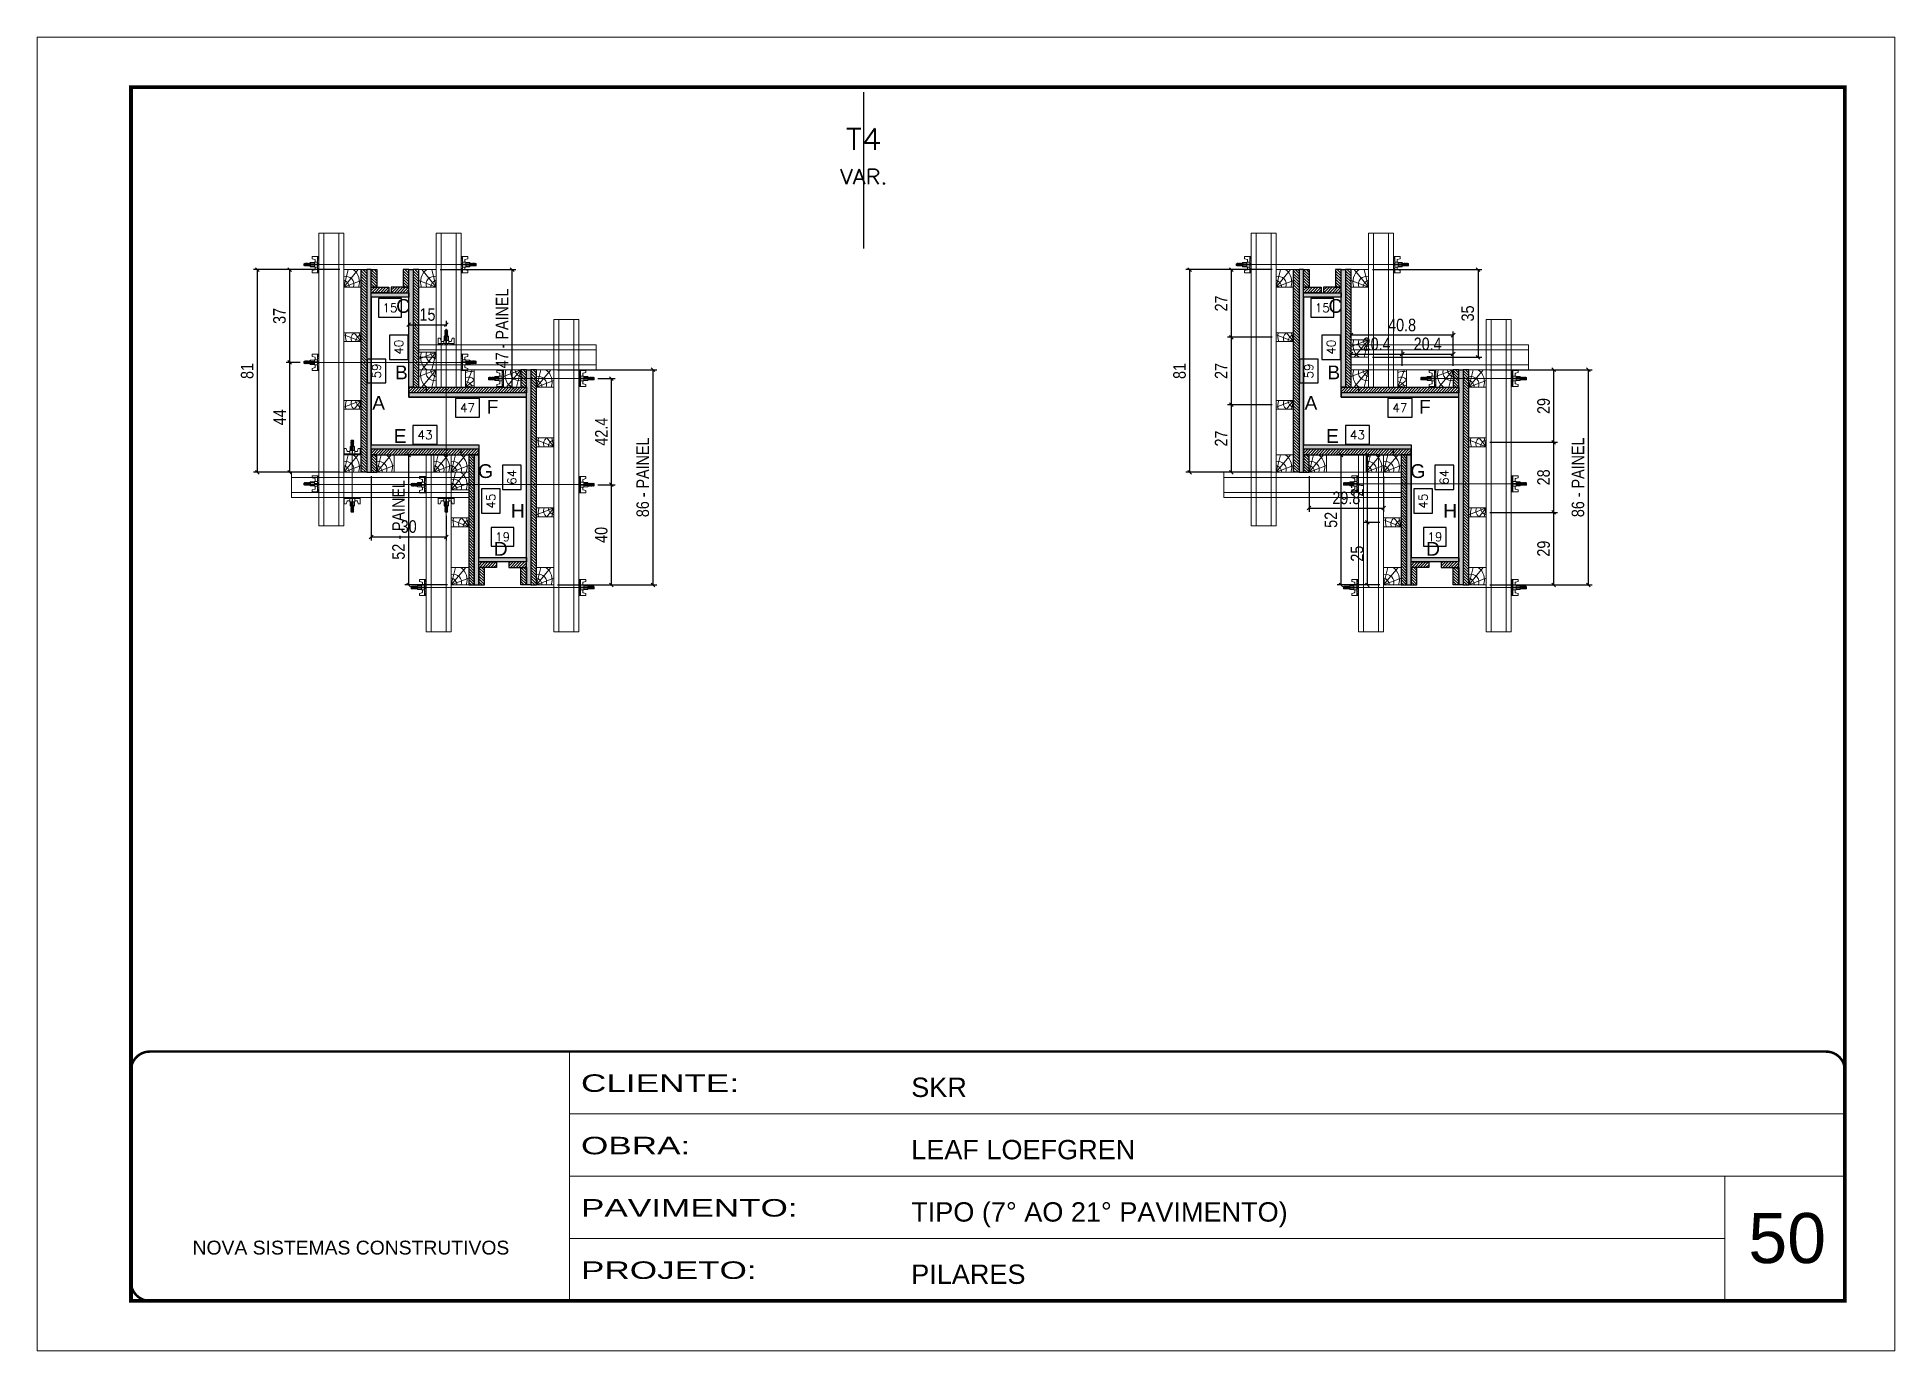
# Model space of a CAD drawing. Extents: x 14400 to 27878, y -21631 to 6985.
# Drawn here: x 15998 to 17483, y -7848 to -6798 of the extents above; entities that cross this region are included whole.
import ezdxf
from ezdxf.enums import TextEntityAlignment as Align

# ---------------------------------------------------------------- set-up
doc = ezdxf.new("R2010")
doc.units = 0
for name, pattern in [('CONTINUO', [0]), ('DASHED', [0.75, 0.5, -0.25]), ('HIDDEN', [0.375, 0.25, -0.125])]:
    doc.linetypes.add(name, pattern=pattern)
for name, color, linetype, lineweight in [('CARIMBO', 255, 'Continuous', 9), ('Folhas', 255, 'Continuous', 9), ('Hachura', 251, 'Continuous', 9), ('Madeira', 126, 'Continuous', 18), ('Perfil Metálico', 224, 'Continuous', 18), ('SARRAFO DE PRESSAO', 251, 'DASHED', 9), ('Texto Seção', 7, 'Continuous', 15)]:
    doc.layers.add(name, color=color, linetype=linetype, lineweight=lineweight)
for name, color, linetype in [('CHAPA', 1, 'Continuous'), ('COTA', 241, 'Continuous'), ('F-PILARES-S', 170, 'Continuous'), ('MEIO_PONT', 93, 'Continuous'), ('SARRAFO', 251, 'Continuous'), ('Texto de Titulo', 7, 'Continuous'), ('Texto Qtd Sarr', 242, 'Continuous'), ('TEXTO_GERAL', 7, 'Continuous')]:
    doc.layers.add(name, color=color, linetype=linetype)
doc.styles.add('ARIAL', font='arial.ttf')
doc.styles.add('COTA TECNICA 2X', font='techl___.ttf', dxfattribs={"height": 10})
doc.styles.add('ROMANS', font='romans.shx')
doc.styles.add('Tecnologia', font='')
doc.styles.get('Tecnologia').set_extended_font_data('Forgotten Futurist')
doc.dimstyles.new('SECAO PILAR', dxfattribs={"dimtxt": 10, "dimasz": 3, "dimexe": 3, "dimexo": 3, "dimgap": 3, "dimtad": 1, "dimdec": 1, "dimlfac": 0.5, "dimzin": 12, "dimdsep": 46, "dimtxsty": 'COTA TECNICA 2X', "dimblk1": 'OBLIQUE', "dimblk2": 'OBLIQUE', "dimsah": 1, "dimcen": 0.9, "dimclrd": 256, "dimclre": 256, "dimclrt": 256, "dimadec": 1, "dimazin": 3, "dimtfac": 1, "dimtdec": 1, "dimtmove": 0, "dimatfit": 3, "dimfxl": 1, "dimtolj": 1, "dimtzin": 12, "dimarcsym": 0})
doc.dimstyles.new('SECÇÃO 2', dxfattribs={"dimtxt": 7, "dimasz": 6, "dimexe": 0.18, "dimexo": 2, "dimgap": -4, "dimtad": 3, "dimdec": 1, "dimlfac": 0.5, "dimzin": 12, "dimdsep": 46, "dimtxsty": 'ROMANS', "dimblk": 'ARCHTICK', "dimcen": 0.09, "dimse1": 1, "dimse2": 1, "dimsd1": 1, "dimsd2": 1, "dimclrd": 180, "dimclre": 5, "dimclrt": 1, "dimadec": 0, "dimazin": 3, "dimtfac": 1, "dimtdec": 1, "dimtofl": 0, "dimtmove": 0, "dimatfit": 3, "dimldrblk": 'ARCHTICK', "dimfxl": 1, "dimtolj": 1, "dimtzin": 0, "dimarcsym": 0})
pattern_1 = [(135, (-5794.5849, 2139.9552), (-1.12253202, -1.12253202), [])]
pattern_2 = [(45, (26242.7751, 15901.4115), (-1.12253202, 1.12253202), [])]
pattern_3 = [(135, (-5708.5849, 2049.9552), (-1.12253202, -1.12253202), [])]
pattern_4 = [(45, (26328.7751, 15681.8115), (-1.12253202, 1.12253202), [])]
pattern_5 = [(135, (-6539.8724, 2139.9552), (-1.12253202, -1.12253202), [])]
pattern_6 = [(45, (25497.4876, 15901.4115), (-1.12253202, 1.12253202), [])]
pattern_7 = [(135, (-6453.8724, 2049.9552), (-1.12253202, -1.12253202), [])]
pattern_8 = [(45, (25583.4876, 15681.8115), (-1.12253202, 1.12253202), [])]

msp = doc.modelspace()

# ---------------------------------------------------------------- texts
at = {"layer": 'CARIMBO', "style": 'ARIAL'}
msp.add_text('50', height=40, dxfattribs=at).set_placement((17366.328, -7778.03))
at = {"layer": 'TEXTO_GERAL', "style": 'ARIAL'}
for s, p in [('C', (16290.987, -7013.008)), ('C', (17036.274, -7013.008)), ('B', (16289.637, -7066.15)), ('B', (17034.924, -7066.15)), ('A', (16271.414, -7090.533)), ('F', (16362.496, -7093.617)), ('A', (17016.702, -7090.533)), ('F', (17107.784, -7093.617)), ('E', (16288.553, -7116.939)), ('E', (17033.84, -7116.939)), ('G', (16356.844, -7145.018)), ('G', (17102.132, -7145.018)), ('H', (16382.728, -7176.682)), ('H', (17128.016, -7176.682)), ('D', (16369.028, -7207.126)), ('D', (17114.315, -7207.126))]:
    msp.add_text(s, height=11, dxfattribs=at).set_placement(p, align=Align.MIDDLE_CENTER)

# ---------------------------------------------------------------- blocks, each defined once
blk = doc.blocks.new('9999999999')
at = {"color": 30, "linetype": 'CONTINUO'}
for p, q in [((98564.6, 34230.2), (98564.6, 34429.4)), ((98564.6, 34379.6), (99584, 34379.6)), ((98564.6, 34329.8), (99488, 34329.8)), ((99584, 34329.8), (99488, 34329.8)), ((99488, 34329.8), (99488, 34230.2)), ((98564.6, 34280), (99488, 34280))]:
    blk.add_line(p, q, dxfattribs=at)
at = {"color": 30, "linetype": 'CONTINUO', "const_width": 2}
blk.add_lwpolyline([(99584, 34230.2), (99584, 34414.4, 0.414214), (99569, 34429.4), (98229, 34429.4, 0.414214), (98214, 34414.4), (98214, 34245.2, 0.414214), (98229, 34230.2), (99584, 34230.2)], format="xyb", dxfattribs=at)
at = {"layer": 'Folhas'}
blk.add_lwpolyline([(98139, 34190.2), (99624, 34190.2), (99624, 35240.2), (98139, 35240.2)], close=True, dxfattribs=at)
at = {"layer": 'Folhas', "color": 30, "const_width": 3}
blk.add_lwpolyline([(98214, 34230.2), (99584, 34230.2), (99584, 35200.2), (98214, 35200.2)], close=True, dxfattribs=at)
at = {"color": 7, "linetype": 'Continuous', "ltscale": 5, "style": 'ARIAL'}
for s, height, p in [('SKR', 15.48, (98837.7, 34393.1)), ('LEAF LOEFGREN', 15.483, (98837.7, 34343.3)), ('TIPO (7° AO 21° PAVIMENTO)', 15.483, (98837.7, 34293.5)), ('NOVA SISTEMAS CONSTRUTIVOS', 11.059, (98263.2, 34267.2)), ('PILARES', 15.48, (98837.7, 34243.7))]:
    blk.add_text(s, height=height, dxfattribs=at).set_placement(p)
at = {"layer": 'Folhas', "color": 7, "style": 'Tecnologia', "width": 1.5}
for s, p in [('CLIENTE:', (98573.7, 34397.2)), ('OBRA:', (98573.7, 34347.3)), ('PAVIMENTO:', (98573.7, 34297.5)), ('PROJETO:', (98573.7, 34247.7))]:
    blk.add_text(s, height=14, dxfattribs=at).set_placement(p)
blk = doc.blocks.new('*D2446')
at = {"layer": 'COTA', "color": 180, "lineweight": -2, "transparency": 16777216}
for p, q in [((17097.5, -7086.9), (17078.2, -7086.9)), ((17078.2, -7086.9), (17078.2, -7101.9)), ((17097.5, -7101.9), (17097.5, -7086.9)), ((17078.2, -7101.9), (17097.5, -7101.9))]:
    blk.add_line(p, q, dxfattribs=at)
at = {"layer": 'Defpoints', "color": 0, "transparency": 16777216}
for p in [(17040.8, -7086), (17134.8, -7086), (17134.8, -7105.9)]:
    blk.add_point(p, dxfattribs=at)
at = {"layer": 'COTA', "color": 1, "transparency": 16777216, "insert": (17087.8, -7094.4), "char_height": 7, "attachment_point": 5, "style": 'ROMANS'}
blk.add_mtext('\\A1;47', dxfattribs=at)
blk = doc.blocks.new('_ArchTick')
at = {"color": 0, "linetype": 'ByBlock', "const_width": 0.15}
blk.add_lwpolyline([(-0.5, -0.5), (0.5, 0.5)], dxfattribs=at)
blk = doc.blocks.new('*D2447')
at = {"layer": 'COTA', "color": 180, "lineweight": -2, "transparency": 16777216}
for p, q in [((17130.8, -7140.3), (17115.8, -7140.3)), ((17115.8, -7140.3), (17115.8, -7159.7)), ((17130.8, -7159.7), (17130.8, -7140.3)), ((17115.8, -7159.7), (17130.8, -7159.7))]:
    blk.add_line(p, q, dxfattribs=at)
at = {"layer": 'Defpoints', "color": 0, "transparency": 16777216}
for p in [(17134.8, -7086), (17134.8, -7086), (17134.8, -7214)]:
    blk.add_point(p, dxfattribs=at)
at = {"layer": 'COTA', "color": 1, "transparency": 16777216, "insert": (17123.3, -7150), "char_height": 7, "attachment_point": 5, "rotation": 90, "style": 'ROMANS'}
blk.add_mtext('\\A1;64', dxfattribs=at)
blk = doc.blocks.new('*D2448')
at = {"layer": 'COTA', "color": 180, "lineweight": -2, "transparency": 16777216}
for p, q in [((17113.9, -7159.3), (17098.9, -7159.3)), ((17098.9, -7159.3), (17098.9, -7178.7)), ((17113.9, -7178.7), (17113.9, -7159.3)), ((17098.9, -7178.7), (17113.9, -7178.7))]:
    blk.add_line(p, q, dxfattribs=at)
at = {"layer": 'Defpoints', "color": 0, "transparency": 16777216}
for p in [(17096.8, -7124), (17096.8, -7214), (17117.9, -7214)]:
    blk.add_point(p, dxfattribs=at)
at = {"layer": 'COTA', "color": 1, "transparency": 16777216, "insert": (17106.4, -7169), "char_height": 7, "attachment_point": 5, "rotation": 90, "style": 'ROMANS'}
blk.add_mtext('\\A1;45', dxfattribs=at)
blk = doc.blocks.new('*D2449')
at = {"layer": 'COTA', "color": 180, "lineweight": -2, "transparency": 16777216}
for p, q in [((17124.8, -7190.1), (17106.8, -7190.1)), ((17106.8, -7190.1), (17106.8, -7205.1)), ((17124.8, -7205.1), (17124.8, -7190.1)), ((17106.8, -7205.1), (17124.8, -7205.1))]:
    blk.add_line(p, q, dxfattribs=at)
at = {"layer": 'Defpoints', "color": 0, "transparency": 16777216}
for p in [(17096.8, -7209.1), (17096.8, -7214), (17134.8, -7214)]:
    blk.add_point(p, dxfattribs=at)
at = {"layer": 'COTA', "color": 1, "transparency": 16777216, "insert": (17115.8, -7197.6), "char_height": 7, "attachment_point": 5, "style": 'ROMANS'}
blk.add_mtext('\\A1;19', dxfattribs=at)
blk = doc.blocks.new('*D2450')
at = {"layer": 'COTA', "color": 180, "lineweight": -2, "transparency": 16777216}
for p, q in [((17063.5, -7108.6), (17044.2, -7108.6)), ((17044.2, -7108.6), (17044.2, -7123.6)), ((17063.5, -7123.6), (17063.5, -7108.6)), ((17044.2, -7123.6), (17063.5, -7123.6))]:
    blk.add_line(p, q, dxfattribs=at)
at = {"layer": 'Defpoints', "color": 0, "transparency": 16777216}
for p in [(17010.8, -7124), (17096.8, -7124), (17096.8, -7127.6)]:
    blk.add_point(p, dxfattribs=at)
at = {"layer": 'COTA', "color": 1, "transparency": 16777216, "insert": (17053.8, -7116.1), "char_height": 7, "attachment_point": 5, "style": 'ROMANS'}
blk.add_mtext('\\A1;43', dxfattribs=at)
blk = doc.blocks.new('*D2451')
at = {"layer": 'COTA', "color": 180, "lineweight": -2, "transparency": 16777216}
for p, q in [((17022.5, -7055.5), (17007.5, -7055.5)), ((17007.5, -7055.5), (17007.5, -7074.5)), ((17022.5, -7074.5), (17022.5, -7055.5)), ((17007.5, -7074.5), (17022.5, -7074.5))]:
    blk.add_line(p, q, dxfattribs=at)
at = {"layer": 'Defpoints', "color": 0, "transparency": 16777216}
for p in [(17010.8, -7006), (17026.5, -7006), (17010.8, -7124)]:
    blk.add_point(p, dxfattribs=at)
at = {"layer": 'COTA', "color": 1, "transparency": 16777216, "insert": (17015, -7065), "char_height": 7, "attachment_point": 5, "rotation": 90, "style": 'ROMANS'}
blk.add_mtext('\\A1;59', dxfattribs=at)
blk = doc.blocks.new('*D2452')
at = {"layer": 'COTA', "color": 180, "lineweight": -2, "transparency": 16777216}
for p, q in [((17040.4, -7036.3), (17025.4, -7036.3)), ((17025.4, -7036.3), (17025.4, -7055.7)), ((17040.4, -7055.7), (17040.4, -7036.3)), ((17025.4, -7055.7), (17040.4, -7055.7))]:
    blk.add_line(p, q, dxfattribs=at)
at = {"layer": 'Defpoints', "color": 0, "transparency": 16777216}
for p in [(17040.8, -7006), (17044.4, -7006), (17040.8, -7086)]:
    blk.add_point(p, dxfattribs=at)
at = {"layer": 'COTA', "color": 1, "transparency": 16777216, "insert": (17032.9, -7046), "char_height": 7, "attachment_point": 5, "rotation": 90, "style": 'ROMANS'}
blk.add_mtext('\\A1;40', dxfattribs=at)
blk = doc.blocks.new('*D2453')
at = {"layer": 'COTA', "color": 180, "lineweight": -2, "transparency": 16777216}
for p, q in [((17035, -7007), (17016.7, -7007)), ((17016.7, -7007), (17016.7, -7022)), ((17035, -7022), (17035, -7007)), ((17016.7, -7022), (17035, -7022))]:
    blk.add_line(p, q, dxfattribs=at)
at = {"layer": 'Defpoints', "color": 0, "transparency": 16777216}
for p in [(17010.8, -7006), (17040.8, -7006), (17010.8, -7026)]:
    blk.add_point(p, dxfattribs=at)
at = {"layer": 'COTA', "color": 1, "transparency": 16777216, "insert": (17025.8, -7014.5), "char_height": 7, "attachment_point": 5, "style": 'ROMANS'}
blk.add_mtext('\\A1;15', dxfattribs=at)
blk = doc.blocks.new('_Oblique')
at = {"color": 0, "linetype": 'ByBlock', "lineweight": -2}
blk.add_line((-0.5, -0.5), (0.5, 0.5), dxfattribs=at)
blk = doc.blocks.new('*D2454')
at = {"layer": 'COTA', "lineweight": -2, "transparency": 16777216}
for p, q in [((17159.8, -7064), (17241.4, -7064)), ((17238.4, -7064), (17238.4, -7236)), ((17159.8, -7236), (17241.4, -7236))]:
    blk.add_line(p, q, dxfattribs=at)
at = {"layer": 'Defpoints', "color": 0, "transparency": 16777216}
for p in [(17156.8, -7064), (17156.8, -7236), (17238.4, -7236)]:
    blk.add_point(p, dxfattribs=at)
at = {"layer": 'COTA', "lineweight": -2, "transparency": 16777216, "xscale": 3, "yscale": 3, "zscale": 3}
for p, rotation in [((17238.4, -7064), 90), ((17238.4, -7236), 270)]:
    blk.add_blockref('_Oblique', p, dxfattribs=dict(at, rotation=rotation))
at = {"layer": 'COTA', "transparency": 16777216, "insert": (17230.2, -7150), "char_height": 10, "attachment_point": 5, "rotation": 90, "style": 'COTA TECNICA 2X'}
blk.add_mtext('\\A1;86 - PAINEL', dxfattribs=at)
blk = doc.blocks.new('titulo1')
at = {"layer": 'Defpoints', "color": 252, "linetype": 'HIDDEN', "ltscale": 2}
blk.add_line((0, 0), (0, 125), dxfattribs=at)
at = {"layer": 'Defpoints', "style": 'ROMANS', "oblique": 15}
blk.add_attdef('FOLHA', text='', height=10, dxfattribs=at).set_placement((0, 15.6), align=Align.MIDDLE_CENTER)
at = {"layer": 'Texto Qtd Sarr', "color": 3, "style": 'ROMANS', "oblique": 15}
for tag, height, p in [('TITULO', 17, (0, 71.4)), ('SEÇÃO', 12, (0, 41.5))]:
    blk.add_attdef(tag, text='', height=height, dxfattribs=at).set_placement(p, align=Align.MIDDLE_CENTER)
blk = doc.blocks.new('PONTALETE')
at = {"layer": 'Madeira'}
for q in [(2.71, 7), (7, 5.76), (7, 1.74)]:
    blk.add_line((0, 0), q, dxfattribs=at)
blk.add_lwpolyline([(0, 0), (7, 0), (7, 7), (0, 7)], close=True, dxfattribs=at)
for centre, radius, start, end in [((2.04, 0.06), 6.23, 37.28179, 109.09128), ((1.09, 0.9), 3.19, 343.60304, 109.98471), ((-0.21, -0.78), 3.09, 14.63219, 86.0383)]:
    blk.add_arc(centre, radius, start, end, dxfattribs=at)
blk = doc.blocks.new('MEIO PONTALETE')
at = {"layer": 'Madeira'}
for q in [(2.71, 7), (3.5, 2.88), (3.5, 0.87)]:
    blk.add_line((0, 0), q, dxfattribs=at)
blk.add_lwpolyline([(0, 0), (3.5, 0), (3.5, 7), (0, 7)], close=True, dxfattribs=at)
for centre, radius, start, end in [((2.04, 0.06), 6.23, 76.44987, 109.09128), ((1.09, 0.9), 3.19, 40.90626, 109.98471), ((-0.21, -0.78), 3.09, 14.63219, 86.0383)]:
    blk.add_arc(centre, radius, start, end, dxfattribs=at)
blk = doc.blocks.new('*D2764')
at = {"layer": 'COTA', "lineweight": -2, "transparency": 16777216}
for p, q in [((16985.8, -6984), (16950, -6984)), ((16953, -6984), (16953, -7038)), ((16985.8, -7038), (16950, -7038))]:
    blk.add_line(p, q, dxfattribs=at)
at = {"layer": 'Defpoints', "color": 0, "transparency": 16777216}
for p in [(16988.8, -6984), (16953, -7038), (16988.8, -7038)]:
    blk.add_point(p, dxfattribs=at)
at = {"layer": 'COTA', "lineweight": -2, "transparency": 16777216, "xscale": 3, "yscale": 3, "zscale": 3}
for p, rotation in [((16953, -6984), 90), ((16953, -7038), 270)]:
    blk.add_blockref('_Oblique', p, dxfattribs=dict(at, rotation=rotation))
at = {"layer": 'COTA', "transparency": 16777216, "insert": (16944.9, -7011), "char_height": 10, "attachment_point": 5, "rotation": 90, "style": 'COTA TECNICA 2X'}
blk.add_mtext('\\A1;27', dxfattribs=at)
blk = doc.blocks.new('*D2765')
at = {"layer": 'COTA', "lineweight": -2, "transparency": 16777216}
for p, q in [((16985.8, -7038), (16950, -7038)), ((16953, -7038), (16953, -7092)), ((16985.8, -7092), (16950, -7092))]:
    blk.add_line(p, q, dxfattribs=at)
at = {"layer": 'Defpoints', "color": 0, "transparency": 16777216}
for p in [(16988.8, -7038), (16953, -7092), (16988.8, -7092)]:
    blk.add_point(p, dxfattribs=at)
at = {"layer": 'COTA', "lineweight": -2, "transparency": 16777216, "xscale": 3, "yscale": 3, "zscale": 3}
for p, rotation in [((16953, -7038), 90), ((16953, -7092), 270)]:
    blk.add_blockref('_Oblique', p, dxfattribs=dict(at, rotation=rotation))
at = {"layer": 'COTA', "transparency": 16777216, "insert": (16944.9, -7065), "char_height": 10, "attachment_point": 5, "rotation": 90, "style": 'COTA TECNICA 2X'}
blk.add_mtext('\\A1;27', dxfattribs=at)
blk = doc.blocks.new('*D2766')
at = {"layer": 'COTA', "lineweight": -2, "transparency": 16777216}
for p, q in [((16985.8, -7092), (16950, -7092)), ((16953, -7092), (16953, -7146)), ((16985.8, -7146), (16950, -7146))]:
    blk.add_line(p, q, dxfattribs=at)
at = {"layer": 'Defpoints', "color": 0, "transparency": 16777216}
for p in [(16988.8, -7092), (16953, -7146), (16988.8, -7146)]:
    blk.add_point(p, dxfattribs=at)
at = {"layer": 'COTA', "lineweight": -2, "transparency": 16777216, "xscale": 3, "yscale": 3, "zscale": 3}
for p, rotation in [((16953, -7092), 90), ((16953, -7146), 270)]:
    blk.add_blockref('_Oblique', p, dxfattribs=dict(at, rotation=rotation))
at = {"layer": 'COTA', "transparency": 16777216, "insert": (16944.9, -7119), "char_height": 10, "attachment_point": 5, "rotation": 90, "style": 'COTA TECNICA 2X'}
blk.add_mtext('\\A1;27', dxfattribs=at)
blk = doc.blocks.new('C')
at = {"layer": 'Hachura', "color": 0}
for p, q in [((0, 3.22), (0, -3.22)), ((0.45, 3.22), (0, 3.22)), ((0.46, 3.16), (0, 3.16)), ((0.46, 3.05), (0, 3.05)), ((0.46, 2.88), (0, 2.88)), ((0, 2.75), (0, -1.16)), ((0.46, 2.65), (0, 2.65)), ((0.46, 2.23), (0, 2.23)), ((0.46, 1.51), (0, 1.51)), ((0.39, 0.49), (0.17, 0.49)), ((0.45, -3.23), (0.45, 3.22)), ((0.45, 3.22), (2.58, 3.22)), ((1.74, 0.97), (0.45, 0.97)), ((1.45, 0.1), (0.45, 0.1)), ((1.35, 1.94), (1.35, 0.96)), ((2.58, 2.39), (1.47, 2.09)), ((1.74, -0.97), (1.74, 0.97)), ((1.74, 0.97), (1.74, 0.84)), ((1.74, 0.97), (1.74, 0.84)), ((1.74, 0.84), (3.35, 0.84)), ((3.35, 0.45), (1.74, 0.45)), ((2.58, 3.22), (2.58, 2.39)), ((3.32, 0.84), (3.32, -0.84)), ((3.35, 0.84), (3.35, -0.84)), ((3.68, 0.45), (3.35, 0.45)), ((3.84, -0.52), (3.35, 0.45)), ((3.35, 0.06), (3.67, -0.57)), ((3.68, 0.45), (4.16, -0.52)), ((3.72, 0.5), (4.25, -0.57)), ((4.37, -0.55), (3.83, 0.53)), ((4.15, 0.45), (3.93, 0.45)), ((4.42, -0.52), (3.93, 0.45)), ((4.15, 0.45), (4.26, 0.45)), ((4.26, 0.45), (4.74, -0.52)), ((4.3, 0.5), (4.83, -0.57)), ((4.95, -0.55), (4.41, 0.53)), ((4.51, 0.45), (4.84, 0.45)), ((5, -0.52), (4.51, 0.45)), ((4.84, 0.45), (5.32, -0.52)), ((4.88, 0.5), (5.41, -0.57)), ((5.53, -0.55), (4.99, 0.53)), ((5.58, -0.52), (5.09, 0.45)), ((5.42, 0.45), (5.09, 0.45)), ((5.58, -0.52), (5.09, 0.45)), ((5.42, 0.45), (5.74, -0.19)), ((5.46, 0.5), (5.74, -0.07)), ((5.74, 0.19), (5.57, 0.53)), ((5.74, 0.32), (5.68, 0.45)), ((5.68, 0.45), (5.74, 0.45)), ((5.74, 0.45), (5.9, 0.29)), ((5.74, 0.45), (5.74, -0.52)), ((5.9, -0.36), (5.9, 0.29)), ((0.45, 0), (0, 0)), ((0.46, -1.52), (0, -1.52)), ((0.46, -2.23), (0, -2.23)), ((0.46, -2.65), (0, -2.65)), ((0.46, -2.88), (0, -2.88)), ((0.46, -3.05), (0, -3.05)), ((0.46, -3.16), (0, -3.16)), ((0, -3.22), (2.57, -3.22)), ((0.08, -0.48), (0.29, -0.48)), ((0.29, -0.48), (0.4, -0.48)), ((0.45, 0), (0.45, -0.97)), ((0.45, -0.16), (1.45, -0.16)), ((0.45, -0.65), (0.45, -0.32)), ((0.45, -3.23), (0.45, -0.65)), ((0.45, -0.97), (1.74, -0.97)), ((1.35, -1.94), (1.35, -0.97)), ((2.58, -2.39), (1.47, -2.1)), ((3.35, -0.32), (1.74, -0.32)), ((3.35, -0.84), (1.74, -0.84)), ((2.58, -3.23), (2.58, -2.39)), ((3.35, -0.07), (3.58, -0.52)), ((3.35, -0.52), (3.58, -0.52)), ((3.84, -0.52), (4.16, -0.52)), ((4.42, -0.52), (4.74, -0.52)), ((4.63, -0.52), (4.74, -0.52)), ((5, -0.52), (5.32, -0.52)), ((5.58, -0.52), (5.74, -0.52)), ((5.74, -0.52), (5.9, -0.36)), ((5.74, -0.52), (5.74, -0.52))]:
    blk.add_line(p, q, dxfattribs=at)
for centre, radius, start, end in [((1.52, 1.94), 0.161, 104.74356, 180), ((1.44, -0.03), 0.129, 272.69497, 87.30503), ((3.81, 0.39), 0.143, 25.56881, 154.43119), ((4.39, 0.39), 0.143, 25.56881, 154.43119), ((4.97, 0.39), 0.143, 25.56881, 154.43119), ((5.55, 0.39), 0.143, 25.56881, 154.43119), ((0.17, -0.37), 0.174, 221.74404, 317.85924), ((1.52, -1.94), 0.161, 180, 255.25644), ((3.71, -0.4), 0.174, 222.14076, 318.25596), ((4.29, -0.4), 0.174, 222.14076, 318.25596), ((4.87, -0.4), 0.174, 222.14076, 318.25596), ((5.45, -0.4), 0.174, 222.14076, 318.25596), ((5.61, -0.4), 0.174, 317.85924, 318.25596)]:
    blk.add_arc(centre, radius, start, end, dxfattribs=at)
blk = doc.blocks.new('*D2767')
at = {"layer": 'COTA', "lineweight": -2, "transparency": 16777216}
for p, q in [((17065.8, -6984), (17153.3, -6984)), ((17150.3, -6984), (17150.3, -7054)), ((17065.8, -7054), (17153.3, -7054))]:
    blk.add_line(p, q, dxfattribs=at)
at = {"layer": 'Defpoints', "color": 0, "transparency": 16777216}
for p in [(17062.8, -6984), (17062.8, -7054), (17150.3, -7054)]:
    blk.add_point(p, dxfattribs=at)
at = {"layer": 'COTA', "lineweight": -2, "transparency": 16777216, "xscale": 3, "yscale": 3, "zscale": 3}
for p, rotation in [((17150.3, -6984), 90), ((17150.3, -7054), 270)]:
    blk.add_blockref('_Oblique', p, dxfattribs=dict(at, rotation=rotation))
at = {"layer": 'COTA', "transparency": 16777216, "insert": (17142.1, -7019), "char_height": 10, "attachment_point": 5, "rotation": 90, "style": 'COTA TECNICA 2X'}
blk.add_mtext('\\A1;35', dxfattribs=at)
blk = doc.blocks.new('*D2770')
at = {"layer": 'COTA', "lineweight": -2, "transparency": 16777216}
for p, q in [((17048.8, -7061), (17048.8, -7033.4)), ((17130.4, -7036.4), (17048.8, -7036.4)), ((17130.4, -7061), (17130.4, -7033.4))]:
    blk.add_line(p, q, dxfattribs=at)
at = {"layer": 'Defpoints', "color": 0, "transparency": 16777216}
for p in [(17048.8, -7036.4), (17048.8, -7064), (17130.4, -7064)]:
    blk.add_point(p, dxfattribs=at)
at = {"layer": 'COTA', "lineweight": -2, "transparency": 16777216, "xscale": 3, "yscale": 3, "zscale": 3, "rotation": 180}
blk.add_blockref('_Oblique', (17048.8, -7036.4), dxfattribs=at)
at = {"layer": 'COTA', "lineweight": -2, "transparency": 16777216, "xscale": 3, "yscale": 3, "zscale": 3}
blk.add_blockref('_Oblique', (17130.4, -7036.4), dxfattribs=at)
at = {"layer": 'COTA', "transparency": 16777216, "insert": (17089.6, -7028.3), "char_height": 10, "attachment_point": 5, "style": 'COTA TECNICA 2X'}
blk.add_mtext('\\A1;40.8', dxfattribs=at)
blk = doc.blocks.new('*D2771')
at = {"layer": 'COTA', "lineweight": -2, "transparency": 16777216}
for p, q in [((17048.8, -7061), (17048.8, -7048.5)), ((17048.8, -7051.5), (17089.6, -7051.5)), ((17089.6, -7061), (17089.6, -7048.5))]:
    blk.add_line(p, q, dxfattribs=at)
at = {"layer": 'Defpoints', "color": 0, "transparency": 16777216}
for p in [(17089.6, -7051.5), (17048.8, -7064), (17089.6, -7064)]:
    blk.add_point(p, dxfattribs=at)
at = {"layer": 'COTA', "lineweight": -2, "transparency": 16777216, "xscale": 3, "yscale": 3, "zscale": 3, "rotation": 180}
blk.add_blockref('_Oblique', (17048.8, -7051.5), dxfattribs=at)
at = {"layer": 'COTA', "lineweight": -2, "transparency": 16777216, "xscale": 3, "yscale": 3, "zscale": 3}
blk.add_blockref('_Oblique', (17089.6, -7051.5), dxfattribs=at)
at = {"layer": 'COTA', "transparency": 16777216, "insert": (17069.2, -7043.4), "char_height": 10, "attachment_point": 5, "style": 'COTA TECNICA 2X'}
blk.add_mtext('\\A1;20.4', dxfattribs=at)
blk = doc.blocks.new('*D2772')
at = {"layer": 'COTA', "lineweight": -2, "transparency": 16777216}
for p, q in [((17089.6, -7061), (17089.6, -7048.5)), ((17089.6, -7051.5), (17130.4, -7051.5)), ((17130.4, -7061), (17130.4, -7048.5))]:
    blk.add_line(p, q, dxfattribs=at)
at = {"layer": 'Defpoints', "color": 0, "transparency": 16777216}
for p in [(17130.4, -7051.5), (17089.6, -7064), (17130.4, -7064)]:
    blk.add_point(p, dxfattribs=at)
at = {"layer": 'COTA', "lineweight": -2, "transparency": 16777216, "xscale": 3, "yscale": 3, "zscale": 3, "rotation": 180}
blk.add_blockref('_Oblique', (17089.6, -7051.5), dxfattribs=at)
at = {"layer": 'COTA', "lineweight": -2, "transparency": 16777216, "xscale": 3, "yscale": 3, "zscale": 3}
blk.add_blockref('_Oblique', (17130.4, -7051.5), dxfattribs=at)
at = {"layer": 'COTA', "transparency": 16777216, "insert": (17110, -7043.4), "char_height": 10, "attachment_point": 5, "style": 'COTA TECNICA 2X'}
blk.add_mtext('\\A1;20.4', dxfattribs=at)
blk = doc.blocks.new('*D2773')
at = {"layer": 'COTA', "lineweight": -2, "transparency": 16777216}
for p, q in [((17071.8, -7132), (17037.8, -7132)), ((17040.8, -7236), (17040.8, -7132)), ((17071.8, -7236), (17037.8, -7236))]:
    blk.add_line(p, q, dxfattribs=at)
at = {"layer": 'Defpoints', "color": 0, "transparency": 16777216}
for p in [(17040.8, -7132), (17074.8, -7132), (17074.8, -7236)]:
    blk.add_point(p, dxfattribs=at)
at = {"layer": 'COTA', "lineweight": -2, "transparency": 16777216, "xscale": 3, "yscale": 3, "zscale": 3}
for p, rotation in [((17040.8, -7132), 90), ((17040.8, -7236), 270)]:
    blk.add_blockref('_Oblique', p, dxfattribs=dict(at, rotation=rotation))
at = {"layer": 'COTA', "transparency": 16777216, "insert": (17032.7, -7184), "char_height": 10, "attachment_point": 5, "rotation": 90, "style": 'COTA TECNICA 2X'}
blk.add_mtext('\\A1;52', dxfattribs=at)
blk = doc.blocks.new('*D2774')
at = {"layer": 'COTA', "lineweight": -2, "transparency": 16777216}
for p, q in [((16985.8, -6984), (16916.8, -6984)), ((16919.8, -7146), (16919.8, -6984)), ((16985.8, -7146), (16916.8, -7146))]:
    blk.add_line(p, q, dxfattribs=at)
at = {"layer": 'Defpoints', "color": 0, "transparency": 16777216}
for p in [(16919.8, -6984), (16988.8, -6984), (16988.8, -7146)]:
    blk.add_point(p, dxfattribs=at)
at = {"layer": 'COTA', "lineweight": -2, "transparency": 16777216, "xscale": 3, "yscale": 3, "zscale": 3}
for p, rotation in [((16919.8, -6984), 90), ((16919.8, -7146), 270)]:
    blk.add_blockref('_Oblique', p, dxfattribs=dict(at, rotation=rotation))
at = {"layer": 'COTA', "transparency": 16777216, "insert": (16911.7, -7065), "char_height": 10, "attachment_point": 5, "rotation": 90, "style": 'COTA TECNICA 2X'}
blk.add_mtext('\\A1;81', dxfattribs=at)
blk = doc.blocks.new('*D2775')
at = {"layer": 'COTA', "lineweight": -2, "transparency": 16777216}
for p, q in [((17071.8, -7132), (17058.7, -7132)), ((17061.7, -7132), (17061.7, -7186)), ((17071.8, -7186), (17058.7, -7186))]:
    blk.add_line(p, q, dxfattribs=at)
at = {"layer": 'Defpoints', "color": 0, "transparency": 16777216}
for p in [(17074.8, -7132), (17061.7, -7186), (17074.8, -7186)]:
    blk.add_point(p, dxfattribs=at)
at = {"layer": 'COTA', "lineweight": -2, "transparency": 16777216, "xscale": 3, "yscale": 3, "zscale": 3}
for p, rotation in [((17061.7, -7132), 90), ((17061.7, -7186), 270)]:
    blk.add_blockref('_Oblique', p, dxfattribs=dict(at, rotation=rotation))
at = {"layer": 'COTA', "transparency": 16777216, "insert": (17053.6, -7159), "char_height": 10, "attachment_point": 5, "rotation": 90, "style": 'COTA TECNICA 2X'}
blk.add_mtext('\\A1;27', dxfattribs=at)
blk = doc.blocks.new('*D2776')
at = {"layer": 'COTA', "lineweight": -2, "transparency": 16777216}
for p, q in [((17071.8, -7186), (17058.7, -7186)), ((17061.7, -7186), (17061.7, -7236)), ((17071.8, -7236), (17058.7, -7236))]:
    blk.add_line(p, q, dxfattribs=at)
at = {"layer": 'Defpoints', "color": 0, "transparency": 16777216}
for p in [(17074.8, -7186), (17061.7, -7236), (17074.8, -7236)]:
    blk.add_point(p, dxfattribs=at)
at = {"layer": 'COTA', "lineweight": -2, "transparency": 16777216, "xscale": 3, "yscale": 3, "zscale": 3}
for p, rotation in [((17061.7, -7186), 90), ((17061.7, -7236), 270)]:
    blk.add_blockref('_Oblique', p, dxfattribs=dict(at, rotation=rotation))
at = {"layer": 'COTA', "transparency": 16777216, "insert": (17053.6, -7211), "char_height": 10, "attachment_point": 5, "rotation": 90, "style": 'COTA TECNICA 2X'}
blk.add_mtext('\\A1;25', dxfattribs=at)
blk = doc.blocks.new('*D2777')
at = {"layer": 'COTA', "lineweight": -2, "transparency": 16777216}
for p, q in [((17159.8, -7178), (17213.8, -7178)), ((17210.8, -7236), (17210.8, -7178)), ((17159.8, -7236), (17213.8, -7236))]:
    blk.add_line(p, q, dxfattribs=at)
at = {"layer": 'Defpoints', "color": 0, "transparency": 16777216}
for p in [(17156.8, -7178), (17210.8, -7178), (17156.8, -7236)]:
    blk.add_point(p, dxfattribs=at)
at = {"layer": 'COTA', "lineweight": -2, "transparency": 16777216, "xscale": 3, "yscale": 3, "zscale": 3}
for p, rotation in [((17210.8, -7178), 90), ((17210.8, -7236), 270)]:
    blk.add_blockref('_Oblique', p, dxfattribs=dict(at, rotation=rotation))
at = {"layer": 'COTA', "transparency": 16777216, "insert": (17202.7, -7207), "char_height": 10, "attachment_point": 5, "rotation": 90, "style": 'COTA TECNICA 2X'}
blk.add_mtext('\\A1;29', dxfattribs=at)
blk = doc.blocks.new('*D2778')
at = {"layer": 'COTA', "lineweight": -2, "transparency": 16777216}
for p, q in [((17159.8, -7122), (17213.8, -7122)), ((17210.8, -7178), (17210.8, -7122)), ((17159.8, -7178), (17213.8, -7178))]:
    blk.add_line(p, q, dxfattribs=at)
at = {"layer": 'Defpoints', "color": 0, "transparency": 16777216}
for p in [(17156.8, -7122), (17210.8, -7122), (17156.8, -7178)]:
    blk.add_point(p, dxfattribs=at)
at = {"layer": 'COTA', "lineweight": -2, "transparency": 16777216, "xscale": 3, "yscale": 3, "zscale": 3}
for p, rotation in [((17210.8, -7122), 90), ((17210.8, -7178), 270)]:
    blk.add_blockref('_Oblique', p, dxfattribs=dict(at, rotation=rotation))
at = {"layer": 'COTA', "transparency": 16777216, "insert": (17202.7, -7150), "char_height": 10, "attachment_point": 5, "rotation": 90, "style": 'COTA TECNICA 2X'}
blk.add_mtext('\\A1;28', dxfattribs=at)
blk = doc.blocks.new('*D2779')
at = {"layer": 'COTA', "lineweight": -2, "transparency": 16777216}
for p, q in [((17159.8, -7064), (17213.8, -7064)), ((17210.8, -7122), (17210.8, -7064)), ((17159.8, -7122), (17213.8, -7122))]:
    blk.add_line(p, q, dxfattribs=at)
at = {"layer": 'Defpoints', "color": 0, "transparency": 16777216}
for p in [(17156.8, -7064), (17210.8, -7064), (17156.8, -7122)]:
    blk.add_point(p, dxfattribs=at)
at = {"layer": 'COTA', "lineweight": -2, "transparency": 16777216, "xscale": 3, "yscale": 3, "zscale": 3}
for p, rotation in [((17210.8, -7064), 90), ((17210.8, -7122), 270)]:
    blk.add_blockref('_Oblique', p, dxfattribs=dict(at, rotation=rotation))
at = {"layer": 'COTA', "transparency": 16777216, "insert": (17202.7, -7093), "char_height": 10, "attachment_point": 5, "rotation": 90, "style": 'COTA TECNICA 2X'}
blk.add_mtext('\\A1;29', dxfattribs=at)
blk = doc.blocks.new('*D2781')
at = {"layer": 'COTA', "color": 180, "lineweight": -2, "transparency": 16777216}
for p, q in [((16352.2, -7086.9), (16332.9, -7086.9)), ((16332.9, -7086.9), (16332.9, -7101.9)), ((16352.2, -7101.9), (16352.2, -7086.9)), ((16332.9, -7101.9), (16352.2, -7101.9))]:
    blk.add_line(p, q, dxfattribs=at)
at = {"layer": 'Defpoints', "color": 0, "transparency": 16777216}
for p in [(16295.5, -7086), (16389.5, -7086), (16389.5, -7105.9)]:
    blk.add_point(p, dxfattribs=at)
at = {"layer": 'COTA', "color": 1, "transparency": 16777216, "insert": (16342.5, -7094.4), "char_height": 7, "attachment_point": 5, "style": 'ROMANS'}
blk.add_mtext('\\A1;47', dxfattribs=at)
blk = doc.blocks.new('*D2782')
at = {"layer": 'COTA', "color": 180, "lineweight": -2, "transparency": 16777216}
for p, q in [((16385.5, -7140.3), (16370.5, -7140.3)), ((16370.5, -7140.3), (16370.5, -7159.7)), ((16385.5, -7159.7), (16385.5, -7140.3)), ((16370.5, -7159.7), (16385.5, -7159.7))]:
    blk.add_line(p, q, dxfattribs=at)
at = {"layer": 'Defpoints', "color": 0, "transparency": 16777216}
for p in [(16389.5, -7086), (16389.5, -7086), (16389.5, -7214)]:
    blk.add_point(p, dxfattribs=at)
at = {"layer": 'COTA', "color": 1, "transparency": 16777216, "insert": (16378, -7150), "char_height": 7, "attachment_point": 5, "rotation": 90, "style": 'ROMANS'}
blk.add_mtext('\\A1;64', dxfattribs=at)
blk = doc.blocks.new('*D2783')
at = {"layer": 'COTA', "color": 180, "lineweight": -2, "transparency": 16777216}
for p, q in [((16368.7, -7159.3), (16353.7, -7159.3)), ((16353.7, -7159.3), (16353.7, -7178.7)), ((16368.7, -7178.7), (16368.7, -7159.3)), ((16353.7, -7178.7), (16368.7, -7178.7))]:
    blk.add_line(p, q, dxfattribs=at)
at = {"layer": 'Defpoints', "color": 0, "transparency": 16777216}
for p in [(16351.5, -7124), (16351.5, -7214), (16372.7, -7214)]:
    blk.add_point(p, dxfattribs=at)
at = {"layer": 'COTA', "color": 1, "transparency": 16777216, "insert": (16361.2, -7169), "char_height": 7, "attachment_point": 5, "rotation": 90, "style": 'ROMANS'}
blk.add_mtext('\\A1;45', dxfattribs=at)
blk = doc.blocks.new('*D2784')
at = {"layer": 'COTA', "color": 180, "lineweight": -2, "transparency": 16777216}
for p, q in [((16379.5, -7190.1), (16361.5, -7190.1)), ((16361.5, -7190.1), (16361.5, -7205.1)), ((16379.5, -7205.1), (16379.5, -7190.1)), ((16361.5, -7205.1), (16379.5, -7205.1))]:
    blk.add_line(p, q, dxfattribs=at)
at = {"layer": 'Defpoints', "color": 0, "transparency": 16777216}
for p in [(16351.5, -7209.1), (16351.5, -7214), (16389.5, -7214)]:
    blk.add_point(p, dxfattribs=at)
at = {"layer": 'COTA', "color": 1, "transparency": 16777216, "insert": (16370.5, -7197.6), "char_height": 7, "attachment_point": 5, "style": 'ROMANS'}
blk.add_mtext('\\A1;19', dxfattribs=at)
blk = doc.blocks.new('*D2785')
at = {"layer": 'COTA', "color": 180, "lineweight": -2, "transparency": 16777216}
for p, q in [((16318.2, -7108.6), (16298.9, -7108.6)), ((16298.9, -7108.6), (16298.9, -7123.6)), ((16318.2, -7123.6), (16318.2, -7108.6)), ((16298.9, -7123.6), (16318.2, -7123.6))]:
    blk.add_line(p, q, dxfattribs=at)
at = {"layer": 'Defpoints', "color": 0, "transparency": 16777216}
for p in [(16265.5, -7124), (16351.5, -7124), (16351.5, -7127.6)]:
    blk.add_point(p, dxfattribs=at)
at = {"layer": 'COTA', "color": 1, "transparency": 16777216, "insert": (16308.5, -7116.1), "char_height": 7, "attachment_point": 5, "style": 'ROMANS'}
blk.add_mtext('\\A1;43', dxfattribs=at)
blk = doc.blocks.new('*D2786')
at = {"layer": 'COTA', "color": 180, "lineweight": -2, "transparency": 16777216}
for p, q in [((16277.2, -7055.5), (16262.2, -7055.5)), ((16262.2, -7055.5), (16262.2, -7074.5)), ((16277.2, -7074.5), (16277.2, -7055.5)), ((16262.2, -7074.5), (16277.2, -7074.5))]:
    blk.add_line(p, q, dxfattribs=at)
at = {"layer": 'Defpoints', "color": 0, "transparency": 16777216}
for p in [(16265.5, -7006), (16281.2, -7006), (16265.5, -7124)]:
    blk.add_point(p, dxfattribs=at)
at = {"layer": 'COTA', "color": 1, "transparency": 16777216, "insert": (16269.7, -7065), "char_height": 7, "attachment_point": 5, "rotation": 90, "style": 'ROMANS'}
blk.add_mtext('\\A1;59', dxfattribs=at)
blk = doc.blocks.new('*D2787')
at = {"layer": 'COTA', "color": 180, "lineweight": -2, "transparency": 16777216}
for p, q in [((16295.1, -7036.3), (16280.1, -7036.3)), ((16280.1, -7036.3), (16280.1, -7055.7)), ((16295.1, -7055.7), (16295.1, -7036.3)), ((16280.1, -7055.7), (16295.1, -7055.7))]:
    blk.add_line(p, q, dxfattribs=at)
at = {"layer": 'Defpoints', "color": 0, "transparency": 16777216}
for p in [(16295.5, -7006), (16299.1, -7006), (16295.5, -7086)]:
    blk.add_point(p, dxfattribs=at)
at = {"layer": 'COTA', "color": 1, "transparency": 16777216, "insert": (16287.6, -7046), "char_height": 7, "attachment_point": 5, "rotation": 90, "style": 'ROMANS'}
blk.add_mtext('\\A1;40', dxfattribs=at)
blk = doc.blocks.new('*D2788')
at = {"layer": 'COTA', "color": 180, "lineweight": -2, "transparency": 16777216}
for p, q in [((16289.7, -7007), (16271.4, -7007)), ((16271.4, -7007), (16271.4, -7022)), ((16289.7, -7022), (16289.7, -7007)), ((16271.4, -7022), (16289.7, -7022))]:
    blk.add_line(p, q, dxfattribs=at)
at = {"layer": 'Defpoints', "color": 0, "transparency": 16777216}
for p in [(16265.5, -7006), (16295.5, -7006), (16265.5, -7026)]:
    blk.add_point(p, dxfattribs=at)
at = {"layer": 'COTA', "color": 1, "transparency": 16777216, "insert": (16280.5, -7014.5), "char_height": 7, "attachment_point": 5, "style": 'ROMANS'}
blk.add_mtext('\\A1;15', dxfattribs=at)
blk = doc.blocks.new('*D2780')
at = {"layer": 'COTA', "lineweight": -2, "transparency": 16777216}
for p, q in [((16414.5, -7064), (16493.7, -7064)), ((16490.7, -7064), (16490.7, -7236)), ((16414.5, -7236), (16493.7, -7236))]:
    blk.add_line(p, q, dxfattribs=at)
at = {"layer": 'Defpoints', "color": 0, "transparency": 16777216}
for p in [(16411.5, -7064), (16411.5, -7236), (16490.7, -7236)]:
    blk.add_point(p, dxfattribs=at)
at = {"layer": 'COTA', "lineweight": -2, "transparency": 16777216, "xscale": 3, "yscale": 3, "zscale": 3}
for p, rotation in [((16490.7, -7064), 90), ((16490.7, -7236), 270)]:
    blk.add_blockref('_Oblique', p, dxfattribs=dict(at, rotation=rotation))
at = {"layer": 'COTA', "transparency": 16777216, "insert": (16482.6, -7150), "char_height": 10, "attachment_point": 5, "rotation": 90, "style": 'COTA TECNICA 2X'}
blk.add_mtext('\\A1;86 - PAINEL', dxfattribs=at)
blk = doc.blocks.new('*D2790')
at = {"layer": 'COTA', "lineweight": -2, "transparency": 16777216}
for p, q in [((16326.5, -7132), (16292.5, -7132)), ((16295.5, -7236), (16295.5, -7132)), ((16326.5, -7236), (16292.5, -7236))]:
    blk.add_line(p, q, dxfattribs=at)
at = {"layer": 'Defpoints', "color": 0, "transparency": 16777216}
for p in [(16295.5, -7132), (16329.5, -7132), (16329.5, -7236)]:
    blk.add_point(p, dxfattribs=at)
at = {"layer": 'COTA', "lineweight": -2, "transparency": 16777216, "xscale": 3, "yscale": 3, "zscale": 3}
for p, rotation in [((16295.5, -7132), 90), ((16295.5, -7236), 270)]:
    blk.add_blockref('_Oblique', p, dxfattribs=dict(at, rotation=rotation))
at = {"layer": 'COTA', "transparency": 16777216, "insert": (16287.4, -7184), "char_height": 10, "attachment_point": 5, "rotation": 90, "style": 'COTA TECNICA 2X'}
blk.add_mtext('\\A1;52 - PAINEL', dxfattribs=at)
blk = doc.blocks.new('*D2789')
at = {"layer": 'COTA', "lineweight": -2, "transparency": 16777216}
for p, q in [((16240.5, -6984), (16171.5, -6984)), ((16174.5, -7146), (16174.5, -6984)), ((16240.5, -7146), (16171.5, -7146))]:
    blk.add_line(p, q, dxfattribs=at)
at = {"layer": 'Defpoints', "color": 0, "transparency": 16777216}
for p in [(16174.5, -6984), (16243.5, -6984), (16243.5, -7146)]:
    blk.add_point(p, dxfattribs=at)
at = {"layer": 'COTA', "lineweight": -2, "transparency": 16777216, "xscale": 3, "yscale": 3, "zscale": 3}
for p, rotation in [((16174.5, -6984), 90), ((16174.5, -7146), 270)]:
    blk.add_blockref('_Oblique', p, dxfattribs=dict(at, rotation=rotation))
at = {"layer": 'COTA', "transparency": 16777216, "insert": (16166.4, -7065), "char_height": 10, "attachment_point": 5, "rotation": 90, "style": 'COTA TECNICA 2X'}
blk.add_mtext('\\A1;81', dxfattribs=at)
blk = doc.blocks.new('*D2791')
at = {"layer": 'COTA', "lineweight": -2, "transparency": 16777216}
for p, q in [((16320.5, -6984), (16381.2, -6984)), ((16378.2, -7078), (16378.2, -6984)), ((16306.5, -7078), (16381.2, -7078))]:
    blk.add_line(p, q, dxfattribs=at)
at = {"layer": 'Defpoints', "color": 0, "transparency": 16777216}
for p in [(16317.5, -6984), (16378.2, -6984), (16303.5, -7078)]:
    blk.add_point(p, dxfattribs=at)
at = {"layer": 'COTA', "lineweight": -2, "transparency": 16777216, "xscale": 3, "yscale": 3, "zscale": 3}
for p, rotation in [((16378.2, -6984), 90), ((16378.2, -7078), 270)]:
    blk.add_blockref('_Oblique', p, dxfattribs=dict(at, rotation=rotation))
at = {"layer": 'COTA', "transparency": 16777216, "insert": (16370.1, -7031), "char_height": 10, "attachment_point": 5, "rotation": 90, "style": 'COTA TECNICA 2X'}
blk.add_mtext('\\A1;47 - PAINEL', dxfattribs=at)
blk = doc.blocks.new('*D2792')
at = {"layer": 'COTA', "lineweight": -2, "transparency": 16777216}
for p, q in [((16208.7, -7058.1), (16197.4, -7058.1)), ((16200.4, -7146), (16200.4, -7058.1)), ((16220.5, -7146), (16197.4, -7146))]:
    blk.add_line(p, q, dxfattribs=at)
at = {"layer": 'Defpoints', "color": 0, "transparency": 16777216}
for p in [(16200.4, -7058.1), (16211.7, -7058.1), (16223.5, -7146)]:
    blk.add_point(p, dxfattribs=at)
at = {"layer": 'COTA', "lineweight": -2, "transparency": 16777216, "xscale": 3, "yscale": 3, "zscale": 3}
for p, rotation in [((16200.4, -7058.1), 90), ((16200.4, -7146), 270)]:
    blk.add_blockref('_Oblique', p, dxfattribs=dict(at, rotation=rotation))
at = {"layer": 'COTA', "transparency": 16777216, "insert": (16192.3, -7102), "char_height": 10, "attachment_point": 5, "rotation": 90, "style": 'COTA TECNICA 2X'}
blk.add_mtext('\\A1;44', dxfattribs=at)
blk = doc.blocks.new('*D2793')
at = {"layer": 'COTA', "lineweight": -2, "transparency": 16777216}
for p, q in [((16240.5, -6984), (16197.4, -6984)), ((16200.4, -7058.1), (16200.4, -6984)), ((16208.7, -7058.1), (16197.4, -7058.1))]:
    blk.add_line(p, q, dxfattribs=at)
at = {"layer": 'Defpoints', "color": 0, "transparency": 16777216}
for p in [(16200.4, -6984), (16243.5, -6984), (16211.7, -7058.1)]:
    blk.add_point(p, dxfattribs=at)
at = {"layer": 'COTA', "lineweight": -2, "transparency": 16777216, "xscale": 3, "yscale": 3, "zscale": 3}
for p, rotation in [((16200.4, -6984), 90), ((16200.4, -7058.1), 270)]:
    blk.add_blockref('_Oblique', p, dxfattribs=dict(at, rotation=rotation))
at = {"layer": 'COTA', "transparency": 16777216, "insert": (16192.2, -7021), "char_height": 10, "attachment_point": 5, "rotation": 90, "style": 'COTA TECNICA 2X'}
blk.add_mtext('\\A1;37', dxfattribs=at)
blk = doc.blocks.new('*D2794')
at = {"layer": 'COTA', "lineweight": -2, "transparency": 16777216}
for p, q in [((16446.7, -7155.9), (16460.5, -7155.9)), ((16457.5, -7236), (16457.5, -7155.9)), ((16414.5, -7236), (16460.5, -7236))]:
    blk.add_line(p, q, dxfattribs=at)
at = {"layer": 'Defpoints', "color": 0, "transparency": 16777216}
for p in [(16443.7, -7155.9), (16457.5, -7155.9), (16411.5, -7236)]:
    blk.add_point(p, dxfattribs=at)
at = {"layer": 'COTA', "lineweight": -2, "transparency": 16777216, "xscale": 3, "yscale": 3, "zscale": 3}
for p, rotation in [((16457.5, -7155.9), 90), ((16457.5, -7236), 270)]:
    blk.add_blockref('_Oblique', p, dxfattribs=dict(at, rotation=rotation))
at = {"layer": 'COTA', "transparency": 16777216, "insert": (16449.4, -7196), "char_height": 10, "attachment_point": 5, "rotation": 90, "style": 'COTA TECNICA 2X'}
blk.add_mtext('\\A1;40', dxfattribs=at)
blk = doc.blocks.new('*D2795')
at = {"layer": 'COTA', "lineweight": -2, "transparency": 16777216}
for p, q in [((16446.7, -7071.1), (16460.5, -7071.1)), ((16457.5, -7155.9), (16457.5, -7071.1)), ((16446.7, -7155.9), (16460.5, -7155.9))]:
    blk.add_line(p, q, dxfattribs=at)
at = {"layer": 'Defpoints', "color": 0, "transparency": 16777216}
for p in [(16443.7, -7071.1), (16457.5, -7071.1), (16443.7, -7155.9)]:
    blk.add_point(p, dxfattribs=at)
at = {"layer": 'COTA', "lineweight": -2, "transparency": 16777216, "xscale": 3, "yscale": 3, "zscale": 3}
for p, rotation in [((16457.5, -7071.1), 90), ((16457.5, -7155.9), 270)]:
    blk.add_blockref('_Oblique', p, dxfattribs=dict(at, rotation=rotation))
at = {"layer": 'COTA', "transparency": 16777216, "insert": (16449.5, -7113.5), "char_height": 10, "attachment_point": 5, "rotation": 90, "style": 'COTA TECNICA 2X'}
blk.add_mtext('\\A1;42.4', dxfattribs=at)
blk = doc.blocks.new('*D2796')
at = {"layer": 'COTA', "lineweight": -2, "transparency": 16777216}
for p, q in [((16295.5, -7028), (16295.5, -7025)), ((16295.5, -7028), (16325.6, -7028)), ((16325.6, -7029.2), (16325.6, -7025))]:
    blk.add_line(p, q, dxfattribs=at)
at = {"layer": 'Defpoints', "color": 0, "transparency": 16777216}
for p in [(16295.5, -7031), (16325.6, -7028), (16325.6, -7032.2)]:
    blk.add_point(p, dxfattribs=at)
at = {"layer": 'COTA', "lineweight": -2, "transparency": 16777216, "xscale": 3, "yscale": 3, "zscale": 3, "rotation": 180}
blk.add_blockref('_Oblique', (16295.5, -7028), dxfattribs=at)
at = {"layer": 'COTA', "lineweight": -2, "transparency": 16777216, "xscale": 3, "yscale": 3, "zscale": 3}
blk.add_blockref('_Oblique', (16325.6, -7028), dxfattribs=at)
at = {"layer": 'COTA', "transparency": 16777216, "insert": (16310.5, -7019.9), "char_height": 10, "attachment_point": 5, "style": 'COTA TECNICA 2X'}
blk.add_mtext('\\A1;15', dxfattribs=at)
blk = doc.blocks.new('*D2797')
at = {"layer": 'COTA', "lineweight": -2, "transparency": 16777216}
for p, q in [((16265.5, -7149), (16265.5, -7200.6)), ((16325.5, -7180.8), (16325.5, -7200.6)), ((16265.5, -7197.6), (16325.5, -7197.6))]:
    blk.add_line(p, q, dxfattribs=at)
at = {"layer": 'Defpoints', "color": 0, "transparency": 16777216}
for p in [(16265.5, -7146), (16325.5, -7177.8), (16325.5, -7197.6)]:
    blk.add_point(p, dxfattribs=at)
at = {"layer": 'COTA', "lineweight": -2, "transparency": 16777216, "xscale": 3, "yscale": 3, "zscale": 3, "rotation": 180}
blk.add_blockref('_Oblique', (16265.5, -7197.6), dxfattribs=at)
at = {"layer": 'COTA', "lineweight": -2, "transparency": 16777216, "xscale": 3, "yscale": 3, "zscale": 3}
blk.add_blockref('_Oblique', (16325.5, -7197.6), dxfattribs=at)
at = {"layer": 'COTA', "transparency": 16777216, "insert": (16295.5, -7189.4), "char_height": 10, "attachment_point": 5, "style": 'COTA TECNICA 2X'}
blk.add_mtext('\\A1;30', dxfattribs=at)
blk = doc.blocks.new('*D2798')
at = {"layer": 'COTA', "lineweight": -2, "transparency": 16777216}
for p, q in [((17015.2, -7149), (17015.2, -7177.6)), ((17074.8, -7149), (17074.8, -7177.6)), ((17015.2, -7174.6), (17074.8, -7174.6))]:
    blk.add_line(p, q, dxfattribs=at)
at = {"layer": 'Defpoints', "color": 0, "transparency": 16777216}
for p in [(17015.2, -7146), (17074.8, -7146), (17074.8, -7174.6)]:
    blk.add_point(p, dxfattribs=at)
at = {"layer": 'COTA', "lineweight": -2, "transparency": 16777216, "xscale": 3, "yscale": 3, "zscale": 3, "rotation": 180}
blk.add_blockref('_Oblique', (17015.2, -7174.6), dxfattribs=at)
at = {"layer": 'COTA', "lineweight": -2, "transparency": 16777216, "xscale": 3, "yscale": 3, "zscale": 3}
blk.add_blockref('_Oblique', (17074.8, -7174.6), dxfattribs=at)
at = {"layer": 'COTA', "transparency": 16777216, "insert": (17045, -7166.5), "char_height": 10, "attachment_point": 5, "style": 'COTA TECNICA 2X'}
blk.add_mtext('\\A1;29.8', dxfattribs=at)

# ---------------------------------------------------------------- dimensions: what is measured, and where the dimension line sits
at = {"layer": 'COTA'}
for base, p1, p2, picture, middle in [((16174.48, -6983.997), (16243.536, -7145.997), (16243.536, -6983.997), '*D2789', (16166.385, -7064.997)), ((16200.413, -6983.997), (16211.735, -7058.052), (16243.536, -6983.997), '*D2793', (16192.194, -7021.024)), ((16919.768, -6983.997), (16988.823, -7145.997), (16988.823, -6983.997), '*D2774', (16911.673, -7064.997)), ((16953.015, -7091.997), (16988.823, -7037.997), (16988.823, -7091.997), '*D2765', (16944.942, -7064.997)), ((16200.413, -7058.052), (16223.536, -7145.997), (16211.735, -7058.052), '*D2792', (16192.34, -7102.024)), ((16457.523, -7071.059), (16443.736, -7155.91), (16443.736, -7071.059), '*D2795', (16449.45, -7113.484)), ((16953.015, -7145.997), (16988.823, -7091.997), (16988.823, -7145.997), '*D2766', (16944.942, -7118.997)), ((17040.815, -7131.997), (17074.823, -7235.997), (17074.823, -7131.997), '*D2773', (17032.705, -7183.997)), ((17061.686, -7185.997), (17074.823, -7131.997), (17074.823, -7185.997), '*D2775', (17053.613, -7158.997)), ((17061.686, -7235.997), (17074.823, -7185.997), (17074.823, -7235.997), '*D2776', (17053.576, -7210.997))]:
    dim = msp.add_linear_dim(base=base, p1=p1, p2=p2, angle=90, dimstyle='SECAO PILAR', override={"dimtmove": 1}, dxfattribs=at)
    dim.commit()
    dim.dimension.update_dxf_attribs({"geometry": picture, "text_midpoint": middle})
for base, p1, p2, picture, middle in [((16378.196, -6983.997), (16303.536, -7077.997), (16317.536, -6983.997), '*D2791', (16370.123, -7030.997)), ((16490.733, -7235.997), (16411.536, -7063.997), (16411.536, -7235.997), '*D2780', (16482.609, -7149.997)), ((17238.368, -7235.997), (17156.823, -7063.997), (17156.823, -7235.997), '*D2454', (17230.244, -7149.997))]:
    dim = msp.add_linear_dim(base=base, p1=p1, p2=p2, angle=90, text='<> - PAINEL', dimstyle='SECAO PILAR', dxfattribs=at)
    dim.commit()
    dim.dimension.update_dxf_attribs({"geometry": picture, "text_midpoint": middle})
for base, p1, p2, dimstyle, picture, middle in [((16953.015, -7037.997), (16988.823, -6983.997), (16988.823, -7037.997), 'SECAO PILAR', '*D2764', (16944.942, -7010.997)), ((17150.336, -7053.997), (17062.823, -6983.997), (17062.823, -7053.997), 'SECAO PILAR', '*D2767', (17142.117, -7018.997)), ((16281.224, -7005.997), (16265.536, -7123.997), (16265.536, -7005.997), 'SECÇÃO 2', '*D2786', (16269.724, -7064.997)), ((17026.512, -7005.997), (17010.823, -7123.997), (17010.823, -7005.997), 'SECÇÃO 2', '*D2451', (17015.012, -7064.997)), ((17210.803, -7063.997), (17156.823, -7121.997), (17156.823, -7063.997), 'SECAO PILAR', '*D2779', (17202.716, -7092.997)), ((17210.803, -7121.997), (17156.823, -7177.997), (17156.823, -7121.997), 'SECAO PILAR', '*D2778', (17202.708, -7149.997)), ((16457.523, -7155.91), (16411.536, -7235.997), (16443.736, -7155.91), 'SECAO PILAR', '*D2794', (16449.421, -7195.953)), ((17210.803, -7177.997), (17156.823, -7235.997), (17156.823, -7177.997), 'SECAO PILAR', '*D2777', (17202.716, -7206.997))]:
    dim = msp.add_linear_dim(base=base, p1=p1, p2=p2, angle=90, dimstyle=dimstyle, dxfattribs=at)
    dim.commit()
    dim.dimension.update_dxf_attribs({"geometry": picture, "text_midpoint": middle})
for base, p1, p2, picture, middle in [((16265.536, -7026.004), (16295.536, -7005.997), (16265.536, -7005.997), '*D2788', (16280.536, -7026.004)), ((17010.823, -7026.004), (17040.823, -7005.997), (17010.823, -7005.997), '*D2453', (17025.823, -7026.004)), ((16389.536, -7105.911), (16295.536, -7085.997), (16389.536, -7085.997), '*D2781', (16342.536, -7105.911)), ((17134.823, -7105.911), (17040.823, -7085.997), (17134.823, -7085.997), '*D2446', (17087.823, -7105.911)), ((16351.536, -7127.597), (16265.536, -7123.997), (16351.536, -7123.997), '*D2785', (16308.536, -7127.597)), ((17096.823, -7127.597), (17010.823, -7123.997), (17096.823, -7123.997), '*D2450', (17053.823, -7127.597))]:
    dim = msp.add_linear_dim(base=base, p1=p1, p2=p2, dimstyle='SECÇÃO 2', dxfattribs=at)
    dim.commit()
    dim.dimension.update_dxf_attribs({"geometry": picture, "text_midpoint": middle, "dimtype": 160})
for base, p1, p2, picture, middle in [((16299.136, -7005.997), (16295.536, -7085.997), (16295.536, -7005.997), '*D2787', (16299.136, -7045.997)), ((17044.423, -7005.997), (17040.823, -7085.997), (17040.823, -7005.997), '*D2452', (17044.423, -7045.997)), ((16389.536, -7085.997), (16389.536, -7213.997), (16389.536, -7085.997), '*D2782', (16389.536, -7149.997)), ((17134.823, -7085.997), (17134.823, -7213.997), (17134.823, -7085.997), '*D2447', (17134.823, -7149.997)), ((16372.656, -7213.997), (16351.536, -7123.997), (16351.536, -7213.997), '*D2783', (16372.656, -7168.997)), ((17117.944, -7213.997), (17096.823, -7123.997), (17096.823, -7213.997), '*D2448', (17117.944, -7168.997))]:
    dim = msp.add_linear_dim(base=base, p1=p1, p2=p2, angle=90, dimstyle='SECÇÃO 2', dxfattribs=at)
    dim.commit()
    dim.dimension.update_dxf_attribs({"geometry": picture, "text_midpoint": middle, "dimtype": 160})
for base, p1, p2, dimstyle, picture, middle in [((16325.552, -7027.961), (16295.536, -7030.997), (16325.552, -7032.196), 'SECAO PILAR', '*D2796', (16310.544, -7019.852)), ((17048.823, -7036.408), (17130.423, -7063.997), (17048.823, -7063.997), 'SECAO PILAR', '*D2770', (17089.623, -7028.283)), ((17089.623, -7051.52), (17048.823, -7063.997), (17089.623, -7063.997), 'SECAO PILAR', '*D2771', (17069.223, -7043.417)), ((17130.423, -7051.52), (17089.623, -7063.997), (17130.423, -7063.997), 'SECAO PILAR', '*D2772', (17110.023, -7043.417)), ((16351.536, -7209.079), (16389.536, -7213.997), (16351.536, -7213.997), 'SECÇÃO 2', '*D2784', (16370.536, -7197.579)), ((17096.823, -7209.079), (17134.823, -7213.997), (17096.823, -7213.997), 'SECÇÃO 2', '*D2449', (17115.823, -7197.579))]:
    dim = msp.add_linear_dim(base=base, p1=p1, p2=p2, dimstyle=dimstyle, dxfattribs=at)
    dim.commit()
    dim.dimension.update_dxf_attribs({"geometry": picture, "text_midpoint": middle})
dim = msp.add_linear_dim(base=(16295.527, -7131.997), p1=(16329.536, -7235.997), p2=(16329.536, -7131.997), angle=90, text='<> - PAINEL', dimstyle='SECAO PILAR', override={"dimtmove": 1}, dxfattribs=at)
dim.commit()
dim.dimension.update_dxf_attribs({"geometry": '*D2790', "text_midpoint": (16287.418, -7183.997)})
for base, p1, p2, picture, middle in [((16325.536, -7197.641), (16265.536, -7145.997), (16325.536, -7177.797), '*D2797', (16295.536, -7189.422)), ((17074.823, -7174.616), (17015.223, -7145.997), (17074.823, -7145.997), '*D2798', (17045.023, -7166.514))]:
    dim = msp.add_linear_dim(base=base, p1=p1, p2=p2, dimstyle='SECAO PILAR', override={"dimtmove": 1}, dxfattribs=at)
    dim.commit()
    dim.dimension.update_dxf_attribs({"geometry": picture, "text_midpoint": middle})

# ---------------------------------------------------------------- hatches: boundary and pattern name
at = {"layer": 'Hachura'}
h = msp.add_hatch(dxfattribs=at)
h.set_pattern_fill('ANSI31', color=256, scale=0.5, angle=90, style=0)
h.set_pattern_definition(pattern_5)
h.paths.add_polyline_path([(16261.936, -6983.997), (16257.536, -6983.997), (16257.536, -7145.997), (16261.936, -7145.997)])
h = msp.add_hatch(color=256, dxfattribs=at)
h.dxf.hatch_style = 1
h.paths.add_polyline_path([(16261.936, -7145.997), (16265.536, -7145.997), (16265.536, -6983.997), (16261.936, -6983.997)])
h = msp.add_hatch(dxfattribs=at)
h.set_pattern_fill('ANSI31', color=256, scale=0.5, angle=90, style=0)
h.set_pattern_definition(pattern_5)
h.paths.add_polyline_path([(16265.536, -6997.997), (16269.936, -6997.997), (16269.936, -6983.997), (16265.536, -6983.997)])
h = msp.add_hatch(dxfattribs=at)
h.set_pattern_fill('ANSI31', color=256, scale=0.5, angle=90, style=0)
h.set_pattern_definition(pattern_5)
h.paths.add_polyline_path([(16295.536, -6997.997), (16291.136, -6997.997), (16291.136, -6983.997), (16295.536, -6983.997)])
h = msp.add_hatch(color=256, dxfattribs=at)
h.dxf.hatch_style = 1
h.paths.add_polyline_path([(16299.136, -7077.997), (16295.536, -7077.997), (16295.536, -6983.997), (16299.136, -6983.997)])
h = msp.add_hatch(dxfattribs=at)
h.set_pattern_fill('ANSI31', color=256, scale=0.5, angle=90, style=0)
h.set_pattern_definition([(135, (-6531.8724, 2139.9552), (-1.12253202, -1.12253202), [])])
h.paths.add_polyline_path([(16303.536, -7077.997), (16299.136, -7077.997), (16299.136, -6983.997), (16303.536, -6983.997)])
h = msp.add_hatch(dxfattribs=at)
h.set_pattern_fill('ANSI31', color=256, scale=0.5, angle=90, style=0)
h.set_pattern_definition(pattern_1)
h.paths.add_polyline_path([(17007.223, -6983.997), (17002.823, -6983.997), (17002.823, -7145.997), (17007.223, -7145.997)])
h = msp.add_hatch(color=256, dxfattribs=at)
h.dxf.hatch_style = 1
h.paths.add_polyline_path([(17007.223, -7145.997), (17010.823, -7145.997), (17010.823, -6983.997), (17007.223, -6983.997)])
h = msp.add_hatch(dxfattribs=at)
h.set_pattern_fill('ANSI31', color=256, scale=0.5, angle=90, style=0)
h.set_pattern_definition(pattern_1)
h.paths.add_polyline_path([(17010.823, -6997.997), (17015.223, -6997.997), (17015.223, -6983.997), (17010.823, -6983.997)])
h = msp.add_hatch(dxfattribs=at)
h.set_pattern_fill('ANSI31', color=256, scale=0.5, angle=90, style=0)
h.set_pattern_definition(pattern_1)
h.paths.add_polyline_path([(17040.823, -6997.997), (17036.423, -6997.997), (17036.423, -6983.997), (17040.823, -6983.997)])
h = msp.add_hatch(color=256, dxfattribs=at)
h.dxf.hatch_style = 1
h.paths.add_polyline_path([(17044.423, -7077.997), (17040.823, -7077.997), (17040.823, -6983.997), (17044.423, -6983.997)])
h = msp.add_hatch(dxfattribs=at)
h.set_pattern_fill('ANSI31', color=256, scale=0.5, angle=90, style=0)
h.set_pattern_definition([(135, (-5786.5849, 2139.9552), (-1.12253202, -1.12253202), [])])
h.paths.add_polyline_path([(17048.823, -7077.997), (17044.423, -7077.997), (17044.423, -6983.997), (17048.823, -6983.997)])
h = msp.add_hatch(dxfattribs=at)
h.set_pattern_fill('ANSI31', color=256, scale=0.5, style=0)
h.set_pattern_definition(pattern_6)
h.paths.add_polyline_path([(16265.536, -6997.997), (16265.536, -7002.397), (16279.536, -7002.397), (16279.536, -6997.997)])
h = msp.add_hatch(color=256, dxfattribs=at)
h.dxf.hatch_style = 1
h.paths.add_polyline_path([(16295.536, -7002.397), (16295.536, -7005.997), (16265.536, -7005.997), (16265.536, -7002.397)])
h = msp.add_hatch(color=256, dxfattribs=at)
h.dxf.hatch_style = 1
h.paths.add_polyline_path([(16295.536, -7002.397), (16295.536, -7005.997), (16265.536, -7005.997), (16265.536, -7002.397)])
h = msp.add_hatch(dxfattribs=at)
h.set_pattern_fill('ANSI31', color=256, scale=0.5, style=0)
h.set_pattern_definition(pattern_6)
h.paths.add_polyline_path([(16295.536, -6997.997), (16295.536, -7002.397), (16281.536, -7002.397), (16281.536, -6997.997)])
h = msp.add_hatch(dxfattribs=at)
h.set_pattern_fill('ANSI31', color=256, scale=0.5, style=0)
h.set_pattern_definition(pattern_2)
h.paths.add_polyline_path([(17010.823, -6997.997), (17010.823, -7002.397), (17024.823, -7002.397), (17024.823, -6997.997)])
h = msp.add_hatch(color=256, dxfattribs=at)
h.dxf.hatch_style = 1
h.paths.add_polyline_path([(17040.823, -7002.397), (17040.823, -7005.997), (17010.823, -7005.997), (17010.823, -7002.397)])
h = msp.add_hatch(color=256, dxfattribs=at)
h.dxf.hatch_style = 1
h.paths.add_polyline_path([(17040.823, -7002.397), (17040.823, -7005.997), (17010.823, -7005.997), (17010.823, -7002.397)])
h = msp.add_hatch(dxfattribs=at)
h.set_pattern_fill('ANSI31', color=256, scale=0.5, style=0)
h.set_pattern_definition(pattern_2)
h.paths.add_polyline_path([(17040.823, -6997.997), (17040.823, -7002.397), (17026.823, -7002.397), (17026.823, -6997.997)])
h = msp.add_hatch(dxfattribs=at)
h.set_pattern_fill('ANSI31', color=256, scale=0.5, angle=90, style=0)
h.set_pattern_definition([(135, (-6453.8724, 2057.1552), (-1.12253202, -1.12253202), [])])
h.paths.add_polyline_path([(16389.536, -7077.997), (16385.136, -7077.997), (16385.136, -7063.997), (16389.536, -7063.997)])
h = msp.add_hatch(color=256, dxfattribs=at)
h.dxf.hatch_style = 1
h.paths.add_polyline_path([(16393.136, -7235.997), (16389.536, -7235.997), (16389.536, -7063.997), (16393.136, -7063.997)])
h = msp.add_hatch(dxfattribs=at)
h.set_pattern_fill('ANSI31', color=256, scale=0.5, angle=90, style=0)
h.set_pattern_definition([(135, (-6437.8724, 2060.3552), (-1.12253202, -1.12253202), [])])
h.paths.add_polyline_path([(16397.536, -7235.997), (16393.136, -7235.997), (16393.136, -7063.997), (16397.536, -7063.997)])
h = msp.add_hatch(dxfattribs=at)
h.set_pattern_fill('ANSI31', color=256, scale=0.5, angle=90, style=0)
h.set_pattern_definition([(135, (-5708.5849, 2057.1552), (-1.12253202, -1.12253202), [])])
h.paths.add_polyline_path([(17134.823, -7077.997), (17130.423, -7077.997), (17130.423, -7063.997), (17134.823, -7063.997)])
h = msp.add_hatch(color=256, dxfattribs=at)
h.dxf.hatch_style = 1
h.paths.add_polyline_path([(17138.423, -7235.997), (17134.823, -7235.997), (17134.823, -7063.997), (17138.423, -7063.997)])
h = msp.add_hatch(dxfattribs=at)
h.set_pattern_fill('ANSI31', color=256, scale=0.5, angle=90, style=0)
h.set_pattern_definition([(135, (-5692.5849, 2060.3552), (-1.12253202, -1.12253202), [])])
h.paths.add_polyline_path([(17142.823, -7235.997), (17138.423, -7235.997), (17138.423, -7063.997), (17142.823, -7063.997)])
h = msp.add_hatch(color=256, dxfattribs=at)
h.dxf.hatch_style = 1
h.paths.add_polyline_path([(16389.536, -7085.997), (16389.536, -7082.397), (16295.536, -7082.397), (16295.536, -7085.997)])
h = msp.add_hatch(color=256, dxfattribs=at)
h.dxf.hatch_style = 1
h.paths.add_polyline_path([(16389.536, -7085.997), (16389.536, -7082.397), (16295.536, -7082.397), (16295.536, -7085.997)])
h = msp.add_hatch(color=256, dxfattribs=at)
h.dxf.hatch_style = 1
h.paths.add_polyline_path([(17134.823, -7085.997), (17134.823, -7082.397), (17040.823, -7082.397), (17040.823, -7085.997)])
h = msp.add_hatch(color=256, dxfattribs=at)
h.dxf.hatch_style = 1
h.paths.add_polyline_path([(17134.823, -7085.997), (17134.823, -7082.397), (17040.823, -7082.397), (17040.823, -7085.997)])
h = msp.add_hatch(color=256, dxfattribs=at)
h.dxf.hatch_style = 1
h.paths.add_polyline_path([(16351.536, -7123.997), (16351.536, -7127.597), (16265.536, -7127.597), (16265.536, -7123.997)])
h = msp.add_hatch(color=256, dxfattribs=at)
h.dxf.hatch_style = 1
h.paths.add_polyline_path([(16351.536, -7123.997), (16351.536, -7127.597), (16265.536, -7127.597), (16265.536, -7123.997)])
h = msp.add_hatch(color=256, dxfattribs=at)
h.dxf.hatch_style = 1
h.paths.add_polyline_path([(17096.823, -7123.997), (17096.823, -7127.597), (17010.823, -7127.597), (17010.823, -7123.997)])
h = msp.add_hatch(color=256, dxfattribs=at)
h.dxf.hatch_style = 1
h.paths.add_polyline_path([(17096.823, -7123.997), (17096.823, -7127.597), (17010.823, -7127.597), (17010.823, -7123.997)])
h = msp.add_hatch(dxfattribs=at)
h.set_pattern_fill('ANSI31', color=256, scale=0.5, angle=90, style=0)
h.set_pattern_definition(pattern_5)
h.paths.add_polyline_path([(16265.536, -7131.997), (16269.936, -7131.997), (16269.936, -7145.997), (16265.536, -7145.997)])
h = msp.add_hatch(dxfattribs=at)
h.set_pattern_fill('ANSI31', color=256, scale=0.5, angle=90, style=0)
h.set_pattern_definition([(135, (-6487.4724, 1991.9552), (-1.12253202, -1.12253202), [])])
h.paths.add_polyline_path([(16347.936, -7235.997), (16343.536, -7235.997), (16343.536, -7131.997), (16347.936, -7131.997)])
h = msp.add_hatch(color=256, dxfattribs=at)
h.dxf.hatch_style = 1
h.paths.add_polyline_path([(16347.936, -7235.997), (16351.536, -7235.997), (16351.536, -7131.997), (16347.936, -7131.997)])
h = msp.add_hatch(dxfattribs=at)
h.set_pattern_fill('ANSI31', color=256, scale=0.5, angle=90, style=0)
h.set_pattern_definition(pattern_1)
h.paths.add_polyline_path([(17010.823, -7131.997), (17015.223, -7131.997), (17015.223, -7145.997), (17010.823, -7145.997)])
h = msp.add_hatch(dxfattribs=at)
h.set_pattern_fill('ANSI31', color=256, scale=0.5, angle=90, style=0)
h.set_pattern_definition([(135, (-5742.1849, 1991.9552), (-1.12253202, -1.12253202), [])])
h.paths.add_polyline_path([(17093.223, -7235.997), (17088.823, -7235.997), (17088.823, -7131.997), (17093.223, -7131.997)])
h = msp.add_hatch(color=256, dxfattribs=at)
h.dxf.hatch_style = 1
h.paths.add_polyline_path([(17093.223, -7235.997), (17096.823, -7235.997), (17096.823, -7131.997), (17093.223, -7131.997)])
h = msp.add_hatch(color=256, dxfattribs=at)
h.dxf.hatch_style = 1
h.paths.add_polyline_path([(16389.536, -7213.997), (16389.536, -7217.597), (16351.536, -7217.597), (16351.536, -7213.997)])
h = msp.add_hatch(color=256, dxfattribs=at)
h.dxf.hatch_style = 1
h.paths.add_polyline_path([(16389.536, -7213.997), (16389.536, -7217.597), (16351.536, -7217.597), (16351.536, -7213.997)])
h = msp.add_hatch(color=256, dxfattribs=at)
h.dxf.hatch_style = 1
h.paths.add_polyline_path([(17134.823, -7213.997), (17134.823, -7217.597), (17096.823, -7217.597), (17096.823, -7213.997)])
h = msp.add_hatch(color=256, dxfattribs=at)
h.dxf.hatch_style = 1
h.paths.add_polyline_path([(17134.823, -7213.997), (17134.823, -7217.597), (17096.823, -7217.597), (17096.823, -7213.997)])
h = msp.add_hatch(dxfattribs=at)
h.set_pattern_fill('ANSI31', color=256, scale=0.5, style=0)
h.set_pattern_definition(pattern_8)
h.paths.add_polyline_path([(16351.536, -7217.597), (16351.536, -7221.997), (16365.536, -7221.997), (16365.536, -7217.597)])
h = msp.add_hatch(dxfattribs=at)
h.set_pattern_fill('ANSI31', color=256, scale=0.5, angle=90, style=0)
h.set_pattern_definition(pattern_7)
h.paths.add_polyline_path([(16351.536, -7221.997), (16355.936, -7221.997), (16355.936, -7235.997), (16351.536, -7235.997)])
h = msp.add_hatch(dxfattribs=at)
h.set_pattern_fill('ANSI31', color=256, scale=0.5, style=0)
h.set_pattern_definition(pattern_8)
h.paths.add_polyline_path([(16389.536, -7217.597), (16389.536, -7221.997), (16375.536, -7221.997), (16375.536, -7217.597)])
h = msp.add_hatch(dxfattribs=at)
h.set_pattern_fill('ANSI31', color=256, scale=0.5, angle=90, style=0)
h.set_pattern_definition(pattern_7)
h.paths.add_polyline_path([(16389.536, -7221.997), (16385.136, -7221.997), (16385.136, -7235.997), (16389.536, -7235.997)])
h = msp.add_hatch(dxfattribs=at)
h.set_pattern_fill('ANSI31', color=256, scale=0.5, style=0)
h.set_pattern_definition(pattern_4)
h.paths.add_polyline_path([(17096.823, -7217.597), (17096.823, -7221.997), (17110.823, -7221.997), (17110.823, -7217.597)])
h = msp.add_hatch(dxfattribs=at)
h.set_pattern_fill('ANSI31', color=256, scale=0.5, angle=90, style=0)
h.set_pattern_definition(pattern_3)
h.paths.add_polyline_path([(17096.823, -7221.997), (17101.223, -7221.997), (17101.223, -7235.997), (17096.823, -7235.997)])
h = msp.add_hatch(dxfattribs=at)
h.set_pattern_fill('ANSI31', color=256, scale=0.5, style=0)
h.set_pattern_definition(pattern_4)
h.paths.add_polyline_path([(17134.823, -7217.597), (17134.823, -7221.997), (17120.823, -7221.997), (17120.823, -7217.597)])
h = msp.add_hatch(dxfattribs=at)
h.set_pattern_fill('ANSI31', color=256, scale=0.5, angle=90, style=0)
h.set_pattern_definition(pattern_3)
h.paths.add_polyline_path([(17134.823, -7221.997), (17130.423, -7221.997), (17130.423, -7235.997), (17134.823, -7235.997)])
at = {"layer": 'SARRAFO'}
h = msp.add_hatch(dxfattribs=at)
h.set_pattern_fill('ANSI31', color=256, scale=0.5, style=0)
h.set_pattern_definition([(45, (25527.4876, 15939.4115), (-1.12253202, 1.12253202), [])])
h.paths.add_polyline_path([(16295.536, -7077.997), (16295.536, -7082.397), (16389.536, -7082.397), (16389.536, -7077.997)])
h = msp.add_hatch(dxfattribs=at)
h.set_pattern_fill('ANSI31', color=256, scale=0.5, style=0)
h.set_pattern_definition([(45, (26272.7751, 15939.4115), (-1.12253202, 1.12253202), [])])
h.paths.add_polyline_path([(17040.823, -7077.997), (17040.823, -7082.397), (17134.823, -7082.397), (17134.823, -7077.997)])
h = msp.add_hatch(dxfattribs=at)
h.set_pattern_fill('ANSI31', color=256, scale=0.5, style=0)
h.set_pattern_definition(pattern_6)
h.paths.add_polyline_path([(16265.536, -7131.997), (16265.536, -7127.597), (16351.536, -7127.597), (16351.536, -7131.997)])
h = msp.add_hatch(dxfattribs=at)
h.set_pattern_fill('ANSI31', color=256, scale=0.5, style=0)
h.set_pattern_definition(pattern_2)
h.paths.add_polyline_path([(17010.823, -7131.997), (17010.823, -7127.597), (17096.823, -7127.597), (17096.823, -7131.997)])

# ---------------------------------------------------------------- linework, layer by layer
at = {"layer": 'CHAPA'}
for points in [[(16261.936, -7145.997), (16265.536, -7145.997), (16265.536, -6983.997), (16261.936, -6983.997), (16261.936, -7145.997)], [(16299.136, -7077.997), (16295.536, -7077.997), (16295.536, -6983.997), (16299.136, -6983.997), (16299.136, -7077.997)], [(17007.223, -7145.997), (17010.823, -7145.997), (17010.823, -6983.997), (17007.223, -6983.997), (17007.223, -7145.997)], [(17044.423, -7077.997), (17040.823, -7077.997), (17040.823, -6983.997), (17044.423, -6983.997), (17044.423, -7077.997)], [(16393.136, -7235.997), (16389.536, -7235.997), (16389.536, -7063.997), (16393.136, -7063.997), (16393.136, -7235.997)], [(17138.423, -7235.997), (17134.823, -7235.997), (17134.823, -7063.997), (17138.423, -7063.997), (17138.423, -7235.997)], [(16347.936, -7235.997), (16351.536, -7235.997), (16351.536, -7131.997), (16347.936, -7131.997), (16347.936, -7235.997)], [(17093.223, -7235.997), (17096.823, -7235.997), (17096.823, -7131.997), (17093.223, -7131.997), (17093.223, -7235.997)]]:
    msp.add_lwpolyline(points, dxfattribs=at)
for points in [[(16295.536, -7002.397), (16295.536, -7005.997), (16265.536, -7005.997), (16265.536, -7002.397)], [(16295.536, -7002.397), (16295.536, -7005.997), (16265.536, -7005.997), (16265.536, -7002.397)], [(17040.823, -7002.397), (17040.823, -7005.997), (17010.823, -7005.997), (17010.823, -7002.397)], [(17040.823, -7002.397), (17040.823, -7005.997), (17010.823, -7005.997), (17010.823, -7002.397)], [(16389.536, -7085.997), (16389.536, -7082.397), (16295.536, -7082.397), (16295.536, -7085.997)], [(16389.536, -7085.997), (16389.536, -7082.397), (16295.536, -7082.397), (16295.536, -7085.997)], [(17134.823, -7085.997), (17134.823, -7082.397), (17040.823, -7082.397), (17040.823, -7085.997)], [(17134.823, -7085.997), (17134.823, -7082.397), (17040.823, -7082.397), (17040.823, -7085.997)], [(16351.536, -7123.997), (16351.536, -7127.597), (16265.536, -7127.597), (16265.536, -7123.997)], [(16351.536, -7123.997), (16351.536, -7127.597), (16265.536, -7127.597), (16265.536, -7123.997)], [(17096.823, -7123.997), (17096.823, -7127.597), (17010.823, -7127.597), (17010.823, -7123.997)], [(17096.823, -7123.997), (17096.823, -7127.597), (17010.823, -7127.597), (17010.823, -7123.997)], [(16389.536, -7213.997), (16389.536, -7217.597), (16351.536, -7217.597), (16351.536, -7213.997)], [(16389.536, -7213.997), (16389.536, -7217.597), (16351.536, -7217.597), (16351.536, -7213.997)], [(17134.823, -7213.997), (17134.823, -7217.597), (17096.823, -7217.597), (17096.823, -7213.997)], [(17134.823, -7213.997), (17134.823, -7217.597), (17096.823, -7217.597), (17096.823, -7213.997)]]:
    msp.add_lwpolyline(points, close=True, dxfattribs=at)
at = {"layer": 'F-PILARES-S', "linetype": 'Continuous'}
for points in [[(16265.536, -7005.997), (16265.536, -7123.997), (16351.536, -7123.997), (16351.536, -7213.997), (16389.536, -7213.997), (16389.536, -7085.997), (16295.536, -7085.997), (16295.536, -7005.997), (16265.536, -7005.997)], [(17010.823, -7005.997), (17010.823, -7123.997), (17096.823, -7123.997), (17096.823, -7213.997), (17134.823, -7213.997), (17134.823, -7085.997), (17040.823, -7085.997), (17040.823, -7005.997), (17010.823, -7005.997)]]:
    msp.add_lwpolyline(points, dxfattribs=at)
at = {"layer": 'Hachura'}
for p, q in [((16348.336, -6980.004), (16211.735, -6979.997)), ((17093.624, -6980.004), (16957.023, -6979.997)), ((16325.483, -7176.797), (16325.49, -7031.396)), ((16348.336, -7058.12), (16211.735, -7058.114)), ((16359.335, -7070.993), (16443.736, -7070.997)), ((17104.623, -7070.993), (17189.024, -7070.997)), ((16250.353, -7176.797), (16250.356, -7120.196)), ((16211.735, -7155.842), (16443.736, -7155.849)), ((17043.623, -7155.241), (17189.024, -7155.249)), ((16298.335, -7237.997), (16443.736, -7238.004)), ((17043.623, -7237.997), (17189.024, -7238.004))]:
    msp.add_line(p, q, dxfattribs=at)
at = {"layer": 'Madeira'}
for points in [[(16257.536, -6983.997), (16243.536, -6983.997), (16243.536, -7145.997), (16257.536, -7145.997)], [(16303.536, -6983.997), (16317.536, -6983.997), (16317.536, -7053.997), (16303.536, -7053.997)], [(17002.823, -6983.997), (16988.823, -6983.997), (16988.823, -7145.997), (17002.823, -7145.997)], [(17048.823, -6983.997), (17062.823, -6983.997), (17062.823, -7053.997), (17048.823, -7053.997)], [(16385.136, -7077.997), (16385.136, -7063.997), (16303.536, -7063.997), (16303.536, -7077.997)], [(16411.536, -7063.997), (16397.536, -7063.997), (16397.536, -7235.997), (16411.536, -7235.997)], [(17130.423, -7077.997), (17130.423, -7063.997), (17048.823, -7063.997), (17048.823, -7077.997)], [(17156.823, -7063.997), (17142.823, -7063.997), (17142.823, -7235.997), (17156.823, -7235.997)], [(16269.936, -7131.997), (16329.536, -7131.997), (16329.536, -7145.997), (16269.936, -7145.997)], [(16343.536, -7131.997), (16329.536, -7131.997), (16329.536, -7235.997), (16343.536, -7235.997)], [(17015.223, -7131.997), (17074.823, -7131.997), (17074.823, -7145.997), (17015.223, -7145.997)], [(17088.823, -7131.997), (17074.823, -7131.997), (17074.823, -7235.997), (17088.823, -7235.997)]]:
    msp.add_lwpolyline(points, close=True, dxfattribs=at)
at = {"layer": 'Perfil Metálico'}
for points in [[(16223.536, -6954.852), (16243.536, -6954.852), (16243.536, -7188.852), (16223.536, -7188.852)], [(16239.536, -7188.852), (16227.536, -7188.852), (16227.536, -6954.852), (16239.536, -6954.852)], [(16317.536, -6954.852), (16337.536, -6954.852), (16337.536, -7077.997), (16317.536, -7077.997)], [(16333.536, -7077.997), (16321.536, -7077.997), (16321.536, -6954.852), (16333.536, -6954.852)], [(16968.823, -6954.852), (16988.823, -6954.852), (16988.823, -7188.852), (16968.823, -7188.852)], [(16984.823, -7188.852), (16972.823, -7188.852), (16972.823, -6954.852), (16984.823, -6954.852)], [(17062.823, -6954.852), (17082.823, -6954.852), (17082.823, -7077.997), (17062.823, -7077.997)], [(17078.823, -7077.997), (17066.823, -7077.997), (17066.823, -6954.852), (17078.823, -6954.852)], [(16431.536, -7023.813), (16411.536, -7023.813), (16411.536, -7273.429), (16431.536, -7273.429)], [(16415.536, -7273.429), (16427.536, -7273.429), (16427.536, -7023.813), (16415.536, -7023.813)], [(17176.823, -7023.813), (17156.823, -7023.813), (17156.823, -7273.429), (17176.823, -7273.429)], [(17160.823, -7273.429), (17172.823, -7273.429), (17172.823, -7023.813), (17160.823, -7023.813)], [(16303.536, -7063.997), (16303.536, -7043.997), (16445.299, -7043.997), (16445.299, -7063.997)], [(16445.299, -7047.997), (16445.299, -7059.997), (16303.536, -7059.997), (16303.536, -7047.997)], [(17048.823, -7063.997), (17048.823, -7043.997), (17190.587, -7043.997), (17190.587, -7063.997)], [(17190.587, -7047.997), (17190.587, -7059.997), (17048.823, -7059.997), (17048.823, -7047.997)], [(16309.536, -7131.997), (16329.536, -7131.997), (16329.536, -7273.429), (16309.536, -7273.429)], [(16325.536, -7273.429), (16313.536, -7273.429), (16313.536, -7131.997), (16325.536, -7131.997)], [(17054.823, -7131.997), (17074.823, -7131.997), (17074.823, -7273.429), (17054.823, -7273.429)], [(17070.823, -7273.429), (17058.823, -7273.429), (17058.823, -7131.997), (17070.823, -7131.997)], [(16201.772, -7165.997), (16201.772, -7145.997), (16343.536, -7145.997), (16343.536, -7165.997)], [(16343.536, -7149.997), (16343.536, -7161.997), (16201.772, -7161.997), (16201.772, -7149.997)], [(16947.06, -7165.997), (16947.06, -7145.997), (17088.823, -7145.997), (17088.823, -7165.997)], [(17088.823, -7149.997), (17088.823, -7161.997), (16947.06, -7161.997), (16947.06, -7149.997)]]:
    msp.add_lwpolyline(points, close=True, dxfattribs=at)
at = {"layer": 'SARRAFO'}
for p, q in [((16309.536, -7077.997), (16309.536, -7082.397)), ((17054.823, -7077.997), (17054.823, -7082.397)), ((16337.536, -7131.997), (16337.536, -7127.597)), ((17082.823, -7131.997), (17082.823, -7127.597))]:
    msp.add_line(p, q, dxfattribs=at)
for points in [[(16257.536, -7145.997), (16257.536, -6983.997), (16261.936, -6983.997), (16261.936, -7145.997)], [(16269.936, -6983.997), (16269.936, -6997.997), (16265.536, -6997.997), (16265.536, -6983.997)], [(16291.136, -6983.997), (16291.136, -6997.997), (16295.536, -6997.997), (16295.536, -6983.997)], [(16299.136, -6983.997), (16299.136, -7077.997), (16303.536, -7077.997), (16303.536, -6983.997)], [(17002.823, -7145.997), (17002.823, -6983.997), (17007.223, -6983.997), (17007.223, -7145.997)], [(17015.223, -6983.997), (17015.223, -6997.997), (17010.823, -6997.997), (17010.823, -6983.997)], [(17036.423, -6983.997), (17036.423, -6997.997), (17040.823, -6997.997), (17040.823, -6983.997)], [(17044.423, -6983.997), (17044.423, -7077.997), (17048.823, -7077.997), (17048.823, -6983.997)], [(16279.536, -7002.397), (16265.536, -7002.397), (16265.536, -6997.997), (16279.536, -6997.997)], [(16281.536, -7002.397), (16295.536, -7002.397), (16295.536, -6997.997), (16281.536, -6997.997)], [(17024.823, -7002.397), (17010.823, -7002.397), (17010.823, -6997.997), (17024.823, -6997.997)], [(17026.823, -7002.397), (17040.823, -7002.397), (17040.823, -6997.997), (17026.823, -6997.997)], [(16385.136, -7063.997), (16385.136, -7077.997), (16389.536, -7077.997), (16389.536, -7063.997)], [(16393.136, -7063.997), (16393.136, -7235.997), (16397.536, -7235.997), (16397.536, -7063.997)], [(17130.423, -7063.997), (17130.423, -7077.997), (17134.823, -7077.997), (17134.823, -7063.997)], [(17138.423, -7063.997), (17138.423, -7235.997), (17142.823, -7235.997), (17142.823, -7063.997)], [(16389.536, -7082.397), (16295.536, -7082.397), (16295.536, -7077.997), (16389.536, -7077.997)], [(17134.823, -7082.397), (17040.823, -7082.397), (17040.823, -7077.997), (17134.823, -7077.997)], [(16351.536, -7127.597), (16265.536, -7127.597), (16265.536, -7131.997), (16351.536, -7131.997)], [(17096.823, -7127.597), (17010.823, -7127.597), (17010.823, -7131.997), (17096.823, -7131.997)], [(16269.936, -7145.997), (16269.936, -7131.997), (16265.536, -7131.997), (16265.536, -7145.997)], [(16343.536, -7131.997), (16343.536, -7235.997), (16347.936, -7235.997), (16347.936, -7131.997)], [(17015.223, -7145.997), (17015.223, -7131.997), (17010.823, -7131.997), (17010.823, -7145.997)], [(17088.823, -7131.997), (17088.823, -7235.997), (17093.223, -7235.997), (17093.223, -7131.997)], [(16365.536, -7221.997), (16351.536, -7221.997), (16351.536, -7217.597), (16365.536, -7217.597)], [(16355.936, -7235.997), (16355.936, -7221.997), (16351.536, -7221.997), (16351.536, -7235.997)], [(16375.536, -7221.997), (16389.536, -7221.997), (16389.536, -7217.597), (16375.536, -7217.597)], [(16385.136, -7235.997), (16385.136, -7221.997), (16389.536, -7221.997), (16389.536, -7235.997)], [(17110.823, -7221.997), (17096.823, -7221.997), (17096.823, -7217.597), (17110.823, -7217.597)], [(17101.223, -7235.997), (17101.223, -7221.997), (17096.823, -7221.997), (17096.823, -7235.997)], [(17120.823, -7221.997), (17134.823, -7221.997), (17134.823, -7217.597), (17120.823, -7217.597)], [(17130.423, -7235.997), (17130.423, -7221.997), (17134.823, -7221.997), (17134.823, -7235.997)]]:
    msp.add_lwpolyline(points, close=True, dxfattribs=at)

# ---------------------------------------------------------------- block references
at = {"layer": 'Hachura', "linetype": 'Continuous', "yscale": 2, "zscale": 2}
for p, xscale, rotation in [((16223.536, -6980.004), 2, 180), ((16337.536, -6980.004), -2, 180), ((16968.823, -6980.004), 2, 180), ((17082.823, -6980.004), -2, 180), ((16325.484, -7043.997), 2, 89.99999999999993), ((16223.536, -7058.12), 2, 180), ((16337.536, -7058.12), -2, 180), ((16250.353, -7131.997), 2, 89.99999999999993), ((16250.353, -7165.997), -2, 90.00000000000007), ((16325.484, -7165.997), -2, 90.00000000000007)]:
    msp.add_blockref('C', p, dxfattribs=dict(at, xscale=xscale, rotation=rotation))
for p, xscale in [((16371.136, -7070.991), -2), ((16431.936, -7070.991), 2), ((17116.423, -7070.991), -2), ((17177.223, -7070.991), 2), ((16223.536, -7155.242), -2), ((16309.136, -7155.842), -2), ((16431.936, -7155.842), 2), ((17054.423, -7155.242), -2), ((17177.223, -7155.242), 2), ((16309.136, -7237.998), -2), ((16431.936, -7237.998), 2), ((17054.423, -7237.998), -2), ((17177.223, -7237.998), 2)]:
    msp.add_blockref('C', p, dxfattribs=dict(at, xscale=xscale))
at = {"layer": 'MEIO_PONT'}
for name, p, xscale, yscale, zscale, rotation in [('PONTALETE', (16243.536, -6997.997), -2, 2, 2, 270), ('PONTALETE', (16317.536, -6997.997), 2, 2, 2, 90.00000000000001), ('PONTALETE', (16988.823, -6997.997), -2, 2, 2, 270), ('PONTALETE', (17062.823, -6997.997), 2, 2, 2, 90.00000000000001), ('MEIO PONTALETE', (16257.536, -7041.497), 1.999999997962732, 1.999999997962732, 1.999999997962732, 90.00000000000001), ('MEIO PONTALETE', (17002.823, -7041.497), 1.999999997962732, 1.999999997962732, 1.999999997962732, 90.00000000000001), ('PONTALETE', (16317.536, -7049.997), -2, 2, 2, 90), ('PONTALETE', (17062.823, -7039.997), -2, 2, 2, 90), ('PONTALETE', (16317.536, -7063.997), -2, 2, 2, 90), ('PONTALETE', (16385.136, -7063.997), -2, 2, 2, 90), ('PONTALETE', (16397.536, -7077.997), -2, 2, 2, 270), ('PONTALETE', (17062.823, -7063.997), -2, 2, 2, 90), ('PONTALETE', (17130.423, -7063.997), -2, 2, 2, 90), ('PONTALETE', (17142.823, -7077.997), -2, 2, 2, 270), ('MEIO PONTALETE', (16257.536, -7088.497), -1.999999997962732, 1.999999997962732, 1.999999997962732, 90), ('MEIO PONTALETE', (17002.823, -7088.497), -1.999999997962732, 1.999999997962732, 1.999999997962732, 90), ('MEIO PONTALETE', (16411.536, -7125.497), 1.999999997962732, 1.999999997962732, 1.999999997962732, 90.00000000000001), ('MEIO PONTALETE', (17156.823, -7125.497), 1.999999997962732, 1.999999997962732, 1.999999997962732, 90.00000000000001), ('PONTALETE', (16243.536, -7145.997), -2, 2, 2, 270), ('PONTALETE', (16269.936, -7145.997), -2, 2, 2, 270), ('PONTALETE', (16315.536, -7145.997), -2, 2, 2, 270), ('PONTALETE', (16329.536, -7145.997), -2, 2, 2, 270), ('PONTALETE', (16988.823, -7145.997), -2, 2, 2, 270), ('PONTALETE', (17015.223, -7145.997), -2, 2, 2, 270), ('PONTALETE', (17060.823, -7145.997), -2, 2, 2, 270), ('PONTALETE', (17074.823, -7145.997), -2, 2, 2, 270), ('PONTALETE', (16329.536, -7159.997), -2, 2, 2, 270), ('MEIO PONTALETE', (16343.536, -7189.497), 1.999999997962732, 1.999999997962732, 1.999999997962732, 90.00000000000001), ('MEIO PONTALETE', (16411.536, -7174.497), -1.999999997962732, 1.999999997962732, 1.999999997962732, 90), ('MEIO PONTALETE', (17088.823, -7189.497), 1.999999997962732, 1.999999997962732, 1.999999997962732, 90.00000000000001), ('MEIO PONTALETE', (17156.823, -7174.497), -1.999999997962732, 1.999999997962732, 1.999999997962732, 90), ('PONTALETE', (16329.536, -7235.997), -2, 2, 2, 270), ('PONTALETE', (16397.536, -7235.997), -2, 2, 2, 270), ('PONTALETE', (17074.823, -7235.997), -2, 2, 2, 270), ('PONTALETE', (17142.823, -7235.997), -2, 2, 2, 270)]:
    msp.add_blockref(name, p, dxfattribs=dict(at, xscale=xscale, yscale=yscale, zscale=zscale, rotation=rotation))
at = {"layer": 'MEIO_PONT', "xscale": 1.999999997962732, "yscale": 1.999999997962732, "zscale": 1.999999997962732}
for p in [(16340.836, -7077.997), (17086.123, -7077.997)]:
    msp.add_blockref('MEIO PONTALETE', p, dxfattribs=at)
at = {"layer": 'SARRAFO DE PRESSAO', "color": 6, "linetype": 'ByBlock'}
msp.add_blockref('9999999999', (-82140.511, -42038.379), dxfattribs=at)
at = {"layer": 'Texto Seção'}
ref = msp.add_blockref('titulo1', (16659.308, -6967.219), dxfattribs=at)
ref.add_attrib('TITULO', 'T4', dxfattribs={"layer": 'Texto de Titulo', "color": 7, "height": 17, "style": 'ROMANS', "width": 1.1}).set_placement((16659.308, -6879.719), align=Align.MIDDLE_CENTER)
ref.add_attrib('SEÇÃO', 'VAR.', dxfattribs={"layer": 'Texto de Titulo', "color": 7, "height": 12, "style": 'ROMANS', "width": 1.1}).set_placement((16659.308, -6909.719), align=Align.MIDDLE_CENTER)

msp.set_redraw_order([(e.dxf.handle, doc.entitydb.next_handle()) for e in msp.query("TEXT MTEXT ATTDEF DIMENSION ARC_DIMENSION")])  # texts and dimensions are drawn at this point

doc.saveas('drawing.dxf')
